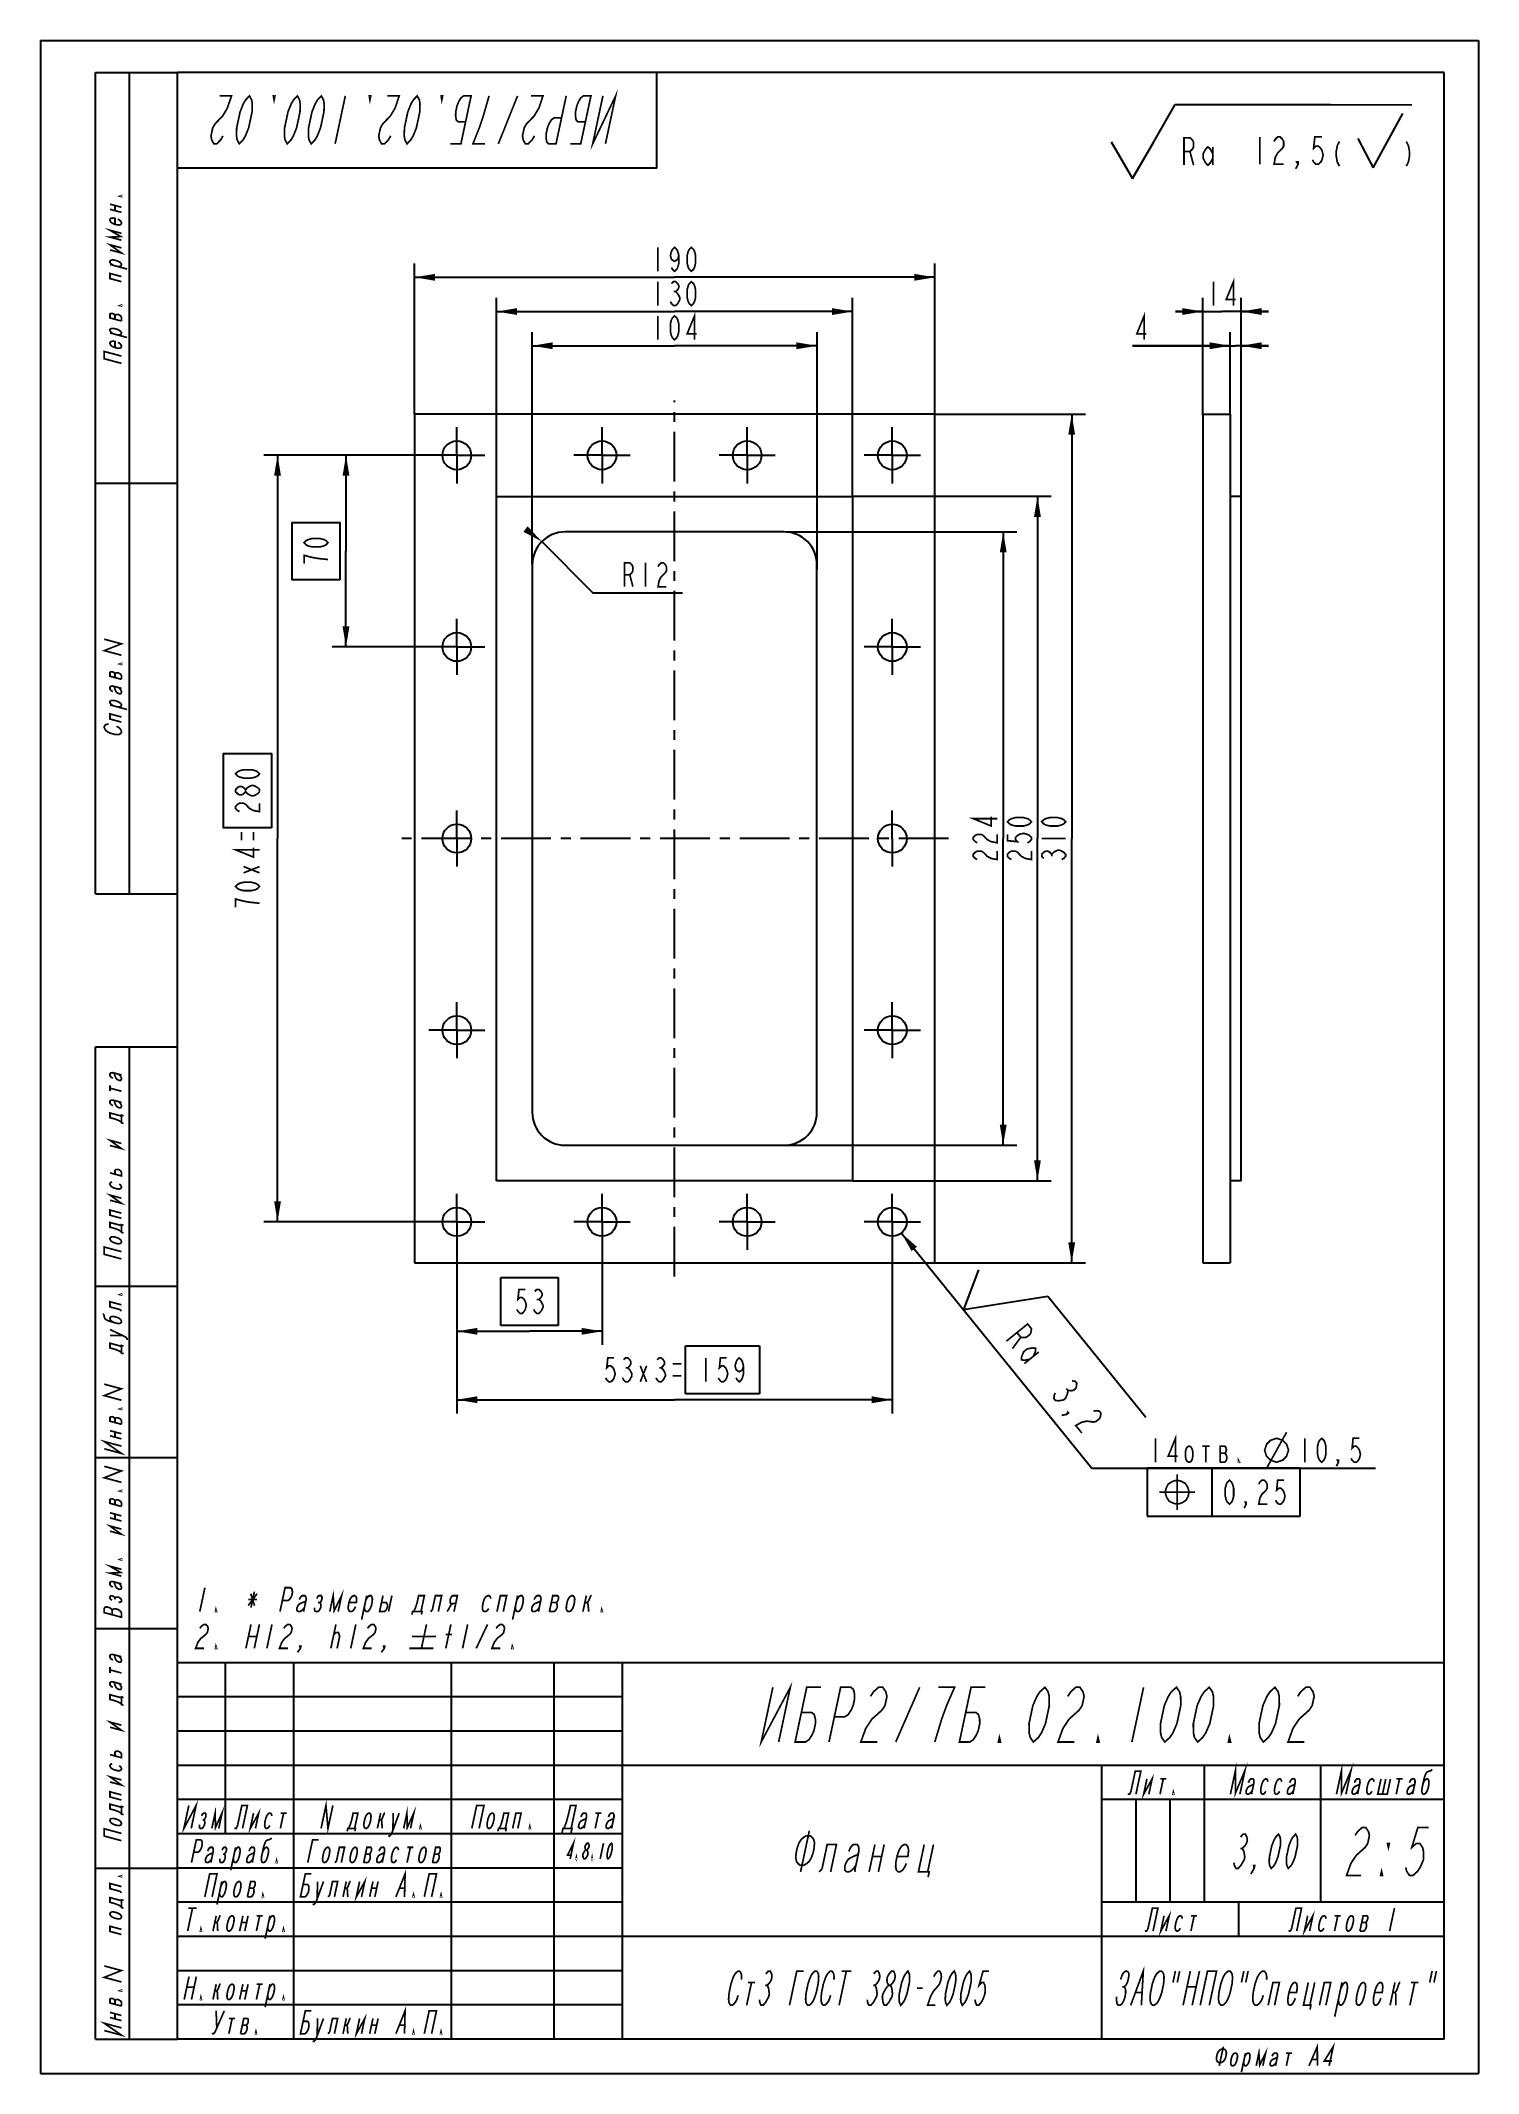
# Model space of a CAD drawing. Header units: millimetres. Extents: x 0 to 210, y 0 to 297.
import ezdxf

# ---------------------------------------------------------------- set-up
doc = ezdxf.new("R2010")
doc.units = ezdxf.units.MM
doc.header["$LTSCALE"] = 19.36
doc.linetypes.add('CENTER', pattern=[0.6, 0.375, -0.075, 0.075, -0.075])
doc.layers.get('0').update_dxf_attribs({"linetype": 'CONTINUOUS'})
for name, color, linetype in [('ALL_AXIS', 7, 'CONTINUOUS'), ('ALL_DIMENSIONS', 7, 'CONTINUOUS'), ('ALL_ROUND', 7, 'CONTINUOUS'), ('ALL_SURF_FIN', 7, 'CONTINUOUS')]:
    doc.layers.add(name, color=color, linetype=linetype)
doc.styles.get("Standard").update_dxf_attribs({"font": 'txt', "width": 0.7})
doc.dimstyles.new('DIMSTYLE_1', dxfattribs={"dimtxt": 3.5, "dimasz": 3, "dimexe": 0.18, "dimexo": 0.0625, "dimgap": 0.09, "dimtad": 1, "dimlfac": 2.5, "dimdsep": 46, "dimtxsty": 'STANDARD', "dimblk": '_FILLED', "dimblk1": '_FILLED', "dimblk2": '_FILLED', "dimcen": 0.09, "dimadec": 0, "dimazin": 0, "dimtp": 0.2, "dimtm": 0.2, "dimtfac": 1, "dimtofl": 0, "dimtmove": 0, "dimatfit": 3, "dimldrblk": '_FILLED', "dimfxl": 1, "dimtolj": 1, "dimarcsym": 0})
doc.dimstyles.new('DIMSTYLE_2', dxfattribs={"dimtxt": 3.5, "dimasz": 3, "dimexe": 0.18, "dimexo": 0.0625, "dimgap": 0.09, "dimtad": 1, "dimlfac": 2.5, "dimdsep": 46, "dimtxsty": 'STANDARD', "dimblk": '_FILLED', "dimblk1": '_FILLED', "dimblk2": '_FILLED', "dimcen": 0.09, "dimadec": 0, "dimazin": 0, "dimtp": 0.5, "dimtm": 0.5, "dimtfac": 1, "dimtofl": 0, "dimtmove": 0, "dimatfit": 3, "dimldrblk": '_FILLED', "dimfxl": 1, "dimtolj": 1, "dimarcsym": 0})
doc.dimstyles.new('DIMSTYLE_3', dxfattribs={"dimtxt": 3.5, "dimasz": 3, "dimexe": 0.18, "dimexo": 0.0625, "dimgap": 0.09, "dimtad": 1, "dimlfac": 2.5, "dimdsep": 46, "dimtxsty": 'STANDARD', "dimblk": '_FILLED', "dimblk1": '_FILLED', "dimblk2": '_FILLED', "dimcen": 0.09, "dimadec": 0, "dimazin": 0, "dimtp": 0.3, "dimtm": 0.3, "dimtfac": 1, "dimtofl": 0, "dimtmove": 0, "dimatfit": 3, "dimldrblk": '_FILLED', "dimfxl": 1, "dimtolj": 1, "dimarcsym": 0})
doc.dimstyles.new('DIMSTYLE_4', dxfattribs={"dimtxt": 3.5, "dimasz": 3, "dimexe": 0.18, "dimexo": 0.0625, "dimgap": 0.09, "dimtad": 1, "dimlfac": 2.5, "dimdsep": 46, "dimtxsty": 'STANDARD', "dimblk": '_FILLED', "dimblk1": '_FILLED', "dimblk2": '_FILLED', "dimcen": 0.09, "dimadec": 0, "dimazin": 0, "dimtp": 0.2, "dimtm": 0.2, "dimtfac": 1, "dimtofl": 0, "dimtmove": 0, "dimatfit": 3, "dimldrblk": '_FILLED', "dimfxl": 1, "dimtolj": 1, "dimarcsym": 0})
doc.dimstyles.new('DIMSTYLE_5', dxfattribs={"dimtxt": 3.5, "dimasz": 3, "dimexe": 0.18, "dimexo": 0.0625, "dimgap": 0.09, "dimtad": 1, "dimlfac": 2.5, "dimdsep": 46, "dimtxsty": 'STANDARD', "dimblk": '_FILLED', "dimblk1": '_FILLED', "dimblk2": '_FILLED', "dimcen": 0.09, "dimadec": 0, "dimazin": 0, "dimtp": 0.1, "dimtm": 0.1, "dimtfac": 1, "dimtofl": 0, "dimtmove": 0, "dimatfit": 3, "dimldrblk": '_FILLED', "dimfxl": 1, "dimtolj": 1, "dimarcsym": 0})
doc.dimstyles.new('DIMSTYLE_6', dxfattribs={"dimtxt": 3.5, "dimasz": 3, "dimexe": 0.18, "dimexo": 0.0625, "dimgap": 0.09, "dimtad": 1, "dimtih": 1, "dimtoh": 1, "dimlfac": 2.5, "dimdsep": 46, "dimtxsty": 'STANDARD', "dimblk": '_FILLED', "dimblk1": '_FILLED', "dimblk2": '_FILLED', "dimcen": 0.09, "dimadec": 0, "dimazin": 0, "dimtp": 0.2, "dimtm": 0.2, "dimtfac": 1, "dimtofl": 0, "dimtmove": 0, "dimatfit": 3, "dimldrblk": '_FILLED', "dimfxl": 1, "dimtolj": 1, "dimarcsym": 0})

msp = doc.modelspace()

# ---------------------------------------------------------------- blocks, each defined once
blk = doc.blocks.new('_FILLED')
at = {"color": 0, "linetype": 'BYBLOCK'}
blk.add_solid([(0, 0), (-1, 0.167), (-1, -0.167)], dxfattribs=at)
blk = doc.blocks.new('*D0')
at = {"layer": 'ALL_DIMENSIONS', "color": 2, "linetype": 'CONTINUOUS'}
for p, q in [((169.75, 242.26), (169.75, 259.42)), ((175.35, 230.42), (175.35, 259.42)), ((169.75, 257.42), (165.75, 257.42)), ((165.75, 257.42), (172.55, 257.42)), ((179.35, 257.42), (172.55, 257.42)), ((175.35, 257.42), (179.35, 257.42))]:
    blk.add_line(p, q, dxfattribs=at)
at = {"layer": 'ALL_DIMENSIONS', "color": 2, "linetype": 'CONTINUOUS', "xscale": 3, "yscale": 3, "zscale": 3}
blk.add_blockref('_FILLED', (169.75, 257.42), dxfattribs=at)
at = {"layer": 'ALL_DIMENSIONS', "color": 2, "linetype": 'CONTINUOUS', "xscale": 3, "yscale": 3, "zscale": 3, "rotation": 180}
blk.add_blockref('_FILLED', (175.35, 257.42), dxfattribs=at)
blk = doc.blocks.new('*D1')
at = {"layer": 'ALL_DIMENSIONS', "color": 2, "linetype": 'CONTINUOUS'}
for p, q in [((54.6, 242.42), (54.6, 264.42)), ((130.6, 242.42), (130.6, 264.42)), ((54.6, 262.42), (92.6, 262.42)), ((130.6, 262.42), (92.6, 262.42))]:
    blk.add_line(p, q, dxfattribs=at)
at = {"layer": 'ALL_DIMENSIONS', "color": 2, "linetype": 'CONTINUOUS', "xscale": 3, "yscale": 3, "zscale": 3, "rotation": 180}
blk.add_blockref('_FILLED', (54.6, 262.42), dxfattribs=at)
at = {"layer": 'ALL_DIMENSIONS', "color": 2, "linetype": 'CONTINUOUS', "xscale": 3, "yscale": 3, "zscale": 3}
blk.add_blockref('_FILLED', (130.6, 262.42), dxfattribs=at)
blk = doc.blocks.new('*D2')
at = {"layer": 'ALL_DIMENSIONS', "color": 2, "linetype": 'CONTINUOUS'}
for p, q in [((130.6, 242.42), (152.6, 242.42)), ((150.6, 242.42), (150.6, 180.42)), ((150.6, 118.42), (150.6, 180.42)), ((130.6, 118.42), (152.6, 118.42))]:
    blk.add_line(p, q, dxfattribs=at)
at = {"layer": 'ALL_DIMENSIONS', "color": 2, "linetype": 'CONTINUOUS', "xscale": 3, "yscale": 3, "zscale": 3}
for p, rotation in [((150.6, 242.42), 90), ((150.6, 118.42), 270)]:
    blk.add_blockref('_FILLED', p, dxfattribs=dict(at, rotation=rotation))
blk = doc.blocks.new('*D3')
at = {"layer": 'ALL_DIMENSIONS', "color": 2, "linetype": 'CONTINUOUS'}
for p, q in [((71.8, 220.49), (71.8, 254.42)), ((113.4, 219.78), (113.4, 254.42)), ((71.8, 252.42), (92.6, 252.42)), ((113.4, 252.42), (92.6, 252.42))]:
    blk.add_line(p, q, dxfattribs=at)
at = {"layer": 'ALL_DIMENSIONS', "color": 2, "linetype": 'CONTINUOUS', "xscale": 3, "yscale": 3, "zscale": 3, "rotation": 180}
blk.add_blockref('_FILLED', (71.8, 252.42), dxfattribs=at)
at = {"layer": 'ALL_DIMENSIONS', "color": 2, "linetype": 'CONTINUOUS', "xscale": 3, "yscale": 3, "zscale": 3}
blk.add_blockref('_FILLED', (113.4, 252.42), dxfattribs=at)
blk = doc.blocks.new('*D4')
at = {"layer": 'ALL_DIMENSIONS', "color": 2, "linetype": 'CONTINUOUS'}
for p, q in [((108.91, 225.22), (142.6, 225.22)), ((140.6, 225.22), (140.6, 180.42)), ((140.6, 135.62), (140.6, 180.42)), ((108.74, 135.62), (142.6, 135.62))]:
    blk.add_line(p, q, dxfattribs=at)
at = {"layer": 'ALL_DIMENSIONS', "color": 2, "linetype": 'CONTINUOUS', "xscale": 3, "yscale": 3, "zscale": 3}
for p, rotation in [((140.6, 225.22), 90), ((140.6, 135.62), 270)]:
    blk.add_blockref('_FILLED', p, dxfattribs=dict(at, rotation=rotation))
blk = doc.blocks.new('*D5')
at = {"layer": 'ALL_DIMENSIONS', "color": 2, "linetype": 'CONTINUOUS'}
for p, q in [((73.2, 223.81), (80.67, 216.34)), ((80.67, 216.34), (82.92, 216.34)), ((82.92, 216.34), (93.77, 216.34))]:
    blk.add_line(p, q, dxfattribs=at)
at = {"layer": 'ALL_DIMENSIONS', "color": 2, "linetype": 'CONTINUOUS', "xscale": 3, "yscale": 3, "zscale": 3, "rotation": 322.4595886729}
blk.add_blockref('_FILLED', (73.2, 223.81), dxfattribs=at)
blk = doc.blocks.new('*D6')
at = {"layer": 'ALL_DIMENSIONS', "color": 2, "linetype": 'CONTINUOUS'}
for p, q in [((173.75, 242.49), (173.75, 254.42)), ((175.35, 230.27), (175.35, 254.42)), ((173.75, 252.42), (159.5, 252.42)), ((159.5, 252.42), (174.55, 252.42)), ((179.35, 252.42), (174.55, 252.42)), ((175.35, 252.42), (179.35, 252.42))]:
    blk.add_line(p, q, dxfattribs=at)
at = {"layer": 'ALL_DIMENSIONS', "color": 2, "linetype": 'CONTINUOUS', "xscale": 3, "yscale": 3, "zscale": 3}
blk.add_blockref('_FILLED', (173.75, 252.42), dxfattribs=at)
at = {"layer": 'ALL_DIMENSIONS', "color": 2, "linetype": 'CONTINUOUS', "xscale": 3, "yscale": 3, "zscale": 3, "rotation": 180}
blk.add_blockref('_FILLED', (175.35, 252.42), dxfattribs=at)
blk = doc.blocks.new('*D7')
at = {"layer": 'ALL_DIMENSIONS', "color": 2, "linetype": 'CONTINUOUS'}
for p, q in [((66.6, 230.42), (66.6, 259.42)), ((118.6, 230.42), (118.6, 259.42)), ((66.6, 257.42), (92.6, 257.42)), ((118.6, 257.42), (92.6, 257.42))]:
    blk.add_line(p, q, dxfattribs=at)
at = {"layer": 'ALL_DIMENSIONS', "color": 2, "linetype": 'CONTINUOUS', "xscale": 3, "yscale": 3, "zscale": 3, "rotation": 180}
blk.add_blockref('_FILLED', (66.6, 257.42), dxfattribs=at)
at = {"layer": 'ALL_DIMENSIONS', "color": 2, "linetype": 'CONTINUOUS', "xscale": 3, "yscale": 3, "zscale": 3}
blk.add_blockref('_FILLED', (118.6, 257.42), dxfattribs=at)
blk = doc.blocks.new('*D8')
at = {"layer": 'ALL_DIMENSIONS', "color": 2, "linetype": 'CONTINUOUS'}
for p, q in [((118.6, 230.42), (147.6, 230.42)), ((145.6, 230.42), (145.6, 180.42)), ((145.6, 130.42), (145.6, 180.42)), ((118.6, 130.42), (147.6, 130.42))]:
    blk.add_line(p, q, dxfattribs=at)
at = {"layer": 'ALL_DIMENSIONS', "color": 2, "linetype": 'CONTINUOUS', "xscale": 3, "yscale": 3, "zscale": 3}
for p, rotation in [((145.6, 230.42), 90), ((145.6, 130.42), 270)]:
    blk.add_blockref('_FILLED', p, dxfattribs=dict(at, rotation=rotation))
blk = doc.blocks.new('*D9')
at = {"layer": 'ALL_DIMENSIONS', "color": 2, "linetype": 'CONTINUOUS'}
for p, q in [((125.72, 122.78), (153.56, 88.42)), ((153.56, 88.42), (159.88, 88.42)), ((159.88, 88.42), (195, 88.42))]:
    blk.add_line(p, q, dxfattribs=at)
at = {"layer": 'ALL_DIMENSIONS', "color": 2, "linetype": 'CONTINUOUS', "xscale": 3, "yscale": 3, "zscale": 3, "rotation": 129.0082651392}
blk.add_blockref('_FILLED', (125.72, 122.78), dxfattribs=at)
blk = doc.blocks.new('SYM_5_BL0', base_point=(148.1, 105.47))
at = {"layer": 'ALL_SURF_FIN', "color": 2, "linetype": 'CONTINUOUS'}
for p, q in [((137.01, 117.39), (134.79, 111.59)), ((140.92, 112.56), (147.13, 113.53)), ((147.13, 113.53), (161.41, 95.88)), ((134.79, 111.59), (140.92, 112.56))]:
    blk.add_line(p, q, dxfattribs=at)
at = {"layer": 'ALL_SURF_FIN', "color": 2, "linetype": 'CONTINUOUS', "const_width": 0.25}
for points in [[(141.06, 106.97), (144.17, 109.49), (144.72, 108.81), (144.68, 108.33), (144.53, 107.98), (144.01, 107.56), (143.64, 107.49), (143.17, 107.55), (142.61, 108.23)], [(143.17, 107.55), (141.94, 105.88)], [(144.48, 104.34), (143.74, 104.19), (143.26, 104.25), (143.3, 104.73), (143.6, 105.43), (144.12, 105.85), (144.86, 105.99), (145.34, 105.93), (145.3, 105.45), (145, 104.76)], [(145.78, 105.39), (143.7, 103.71)], [(150.64, 101.17), (151.12, 101.11), (151.34, 100.84), (151.3, 100.35), (151.15, 100.01), (150.89, 99.8), (150.52, 99.73), (150.04, 99.79), (150, 99.31), (149.85, 98.96), (149.7, 98.61), (149.45, 98.4), (149.08, 98.33), (148.71, 98.26), (148.23, 98.32), (148.01, 98.59), (148.05, 99.07), (148.2, 99.42)], [(149.82, 100.06), (150.04, 99.79)], [(149.88, 96.28), (150.03, 96.62), (150.14, 96.49), (149.88, 96.28), (149.14, 96.13)], [(153.79, 96.75), (154.16, 96.82), (154.64, 96.76), (154.86, 96.48), (154.82, 96), (154.67, 95.66), (154.16, 95.24), (153.79, 95.16), (153.31, 95.23), (152.83, 95.29), (152.09, 95.14), (151.2, 94.65), (152.08, 93.56)]]:
    blk.add_lwpolyline(points, dxfattribs=at)
blk = doc.blocks.new('*D10')
at = {"layer": 'ALL_DIMENSIONS', "color": 2, "linetype": 'CONTINUOUS'}
for p, q in [((56.7, 236.42), (32.6, 236.42)), ((34.6, 236.42), (34.6, 180.42)), ((34.6, 124.42), (34.6, 180.42)), ((56.7, 124.42), (32.6, 124.42))]:
    blk.add_line(p, q, dxfattribs=at)
at = {"layer": 'ALL_DIMENSIONS', "color": 2, "linetype": 'CONTINUOUS', "xscale": 3, "yscale": 3, "zscale": 3}
for p, rotation in [((34.6, 236.42), 90), ((34.6, 124.42), 270)]:
    blk.add_blockref('_FILLED', p, dxfattribs=dict(at, rotation=rotation))
blk = doc.blocks.new('*D11')
at = {"layer": 'ALL_DIMENSIONS', "color": 2, "linetype": 'CONTINUOUS'}
for p, q in [((56.7, 236.42), (42.6, 236.42)), ((44.6, 236.42), (44.6, 222.42)), ((44.6, 208.42), (44.6, 222.42)), ((56.7, 208.42), (42.6, 208.42))]:
    blk.add_line(p, q, dxfattribs=at)
at = {"layer": 'ALL_DIMENSIONS', "color": 2, "linetype": 'CONTINUOUS', "xscale": 3, "yscale": 3, "zscale": 3}
for p, rotation in [((44.6, 236.42), 90), ((44.6, 208.42), 270)]:
    blk.add_blockref('_FILLED', p, dxfattribs=dict(at, rotation=rotation))
blk = doc.blocks.new('*D12')
at = {"layer": 'ALL_DIMENSIONS', "color": 2, "linetype": 'CONTINUOUS'}
for p, q in [((60.8, 120.32), (60.8, 96.42)), ((124.4, 120.32), (124.4, 96.42)), ((60.8, 98.42), (92.6, 98.42)), ((124.4, 98.42), (92.6, 98.42))]:
    blk.add_line(p, q, dxfattribs=at)
at = {"layer": 'ALL_DIMENSIONS', "color": 2, "linetype": 'CONTINUOUS', "xscale": 3, "yscale": 3, "zscale": 3, "rotation": 180}
blk.add_blockref('_FILLED', (60.8, 98.42), dxfattribs=at)
at = {"layer": 'ALL_DIMENSIONS', "color": 2, "linetype": 'CONTINUOUS', "xscale": 3, "yscale": 3, "zscale": 3}
blk.add_blockref('_FILLED', (124.4, 98.42), dxfattribs=at)
blk = doc.blocks.new('*D13')
at = {"layer": 'ALL_DIMENSIONS', "color": 2, "linetype": 'CONTINUOUS'}
for p, q in [((60.8, 120.32), (60.8, 106.42)), ((82, 120.32), (82, 106.42)), ((60.8, 108.42), (71.4, 108.42)), ((82, 108.42), (71.4, 108.42))]:
    blk.add_line(p, q, dxfattribs=at)
at = {"layer": 'ALL_DIMENSIONS', "color": 2, "linetype": 'CONTINUOUS', "xscale": 3, "yscale": 3, "zscale": 3, "rotation": 180}
blk.add_blockref('_FILLED', (60.8, 108.42), dxfattribs=at)
at = {"layer": 'ALL_DIMENSIONS', "color": 2, "linetype": 'CONTINUOUS', "xscale": 3, "yscale": 3, "zscale": 3}
blk.add_blockref('_FILLED', (82, 108.42), dxfattribs=at)
blk = doc.blocks.new('SYM_4_BL1', base_point=(178.32, 282.25))
at = {"layer": 'ALL_SURF_FIN', "color": 2, "linetype": 'CONTINUOUS'}
for p, q in [((162.58, 282.22), (165.73, 287.65)), ((165.73, 287.65), (200.27, 287.64)), ((165.73, 287.65), (188.43, 287.65)), ((194.65, 278.4), (198.96, 286.36)), ((156.36, 282.22), (159.47, 276.84)), ((159.47, 276.84), (162.58, 282.22)), ((192.39, 282.73), (194.65, 278.4))]:
    blk.add_line(p, q, dxfattribs=at)
at = {"layer": 'ALL_SURF_FIN', "color": 2, "linetype": 'CONTINUOUS', "const_width": 0.25}
for points in [[(167.01, 278.81), (167.01, 282.81), (167.88, 282.81), (168.23, 282.48), (168.41, 282.15), (168.41, 281.48), (168.23, 281.15), (167.88, 280.81), (167.01, 280.81)], [(178.07, 282.94), (178.07, 278.94)], [(180.17, 282.27), (180.34, 282.6), (180.69, 282.94), (181.04, 282.94), (181.39, 282.6), (181.57, 282.27), (181.57, 281.6), (181.39, 281.27), (181.04, 280.94), (180.69, 280.6), (180.34, 279.94), (180.17, 278.94), (181.57, 278.94)], [(187.17, 282.94), (186.12, 282.94), (185.94, 281.27), (186.29, 281.6), (186.64, 281.6), (186.99, 281.27), (187.17, 280.94), (187.34, 280.27), (187.17, 279.6), (186.99, 279.27), (186.64, 278.94), (186.29, 278.94), (185.94, 279.27), (185.77, 279.6)], [(189.71, 282.27), (189.4, 281.67), (189.24, 280.77), (189.24, 280.17), (189.4, 279.27), (189.71, 278.67)], [(199.48, 282.27), (199.79, 281.67), (199.95, 280.77), (199.95, 280.17), (199.79, 279.27), (199.48, 278.67)], [(167.88, 280.81), (168.41, 278.81)], [(171.21, 279.81), (170.86, 279.15), (170.51, 278.81), (170.16, 279.15), (169.81, 279.81), (169.81, 280.48), (170.16, 281.15), (170.51, 281.48), (170.86, 281.15), (171.21, 280.48)], [(171.21, 281.48), (171.21, 278.81)], [(183.67, 278.94), (183.49, 279.27), (183.67, 279.27), (183.67, 278.94), (183.32, 278.27)]]:
    blk.add_lwpolyline(points, dxfattribs=at)

# ---------------------------------------------------------------- dimensions: what is measured, and where the dimension line sits
at = {"layer": 'ALL_DIMENSIONS', "color": 2, "linetype": 'CONTINUOUS'}
for base, p1, p2, dimstyle, picture, middle in [((130.5982, 262.4151), (54.5982, 242.4151), (130.5982, 242.4151), 'DIMSTYLE_2', '*D1', (88.9232, 263.2901)), ((118.5982, 257.4151), (66.5982, 230.4151), (118.5982, 230.4151), 'DIMSTYLE_2', '*D7', (88.9232, 258.2901)), ((175.3536, 257.4151), (169.7536, 242.2641), (175.3536, 230.4151), 'DIMSTYLE_1', '*D0', (170.1036, 258.2901)), ((113.3982, 252.4151), (71.7982, 220.4859), (113.3982, 219.7753), 'DIMSTYLE_3', '*D3', (88.9232, 253.2901)), ((81.9982, 108.4151), (60.7982, 120.3151), (81.9982, 120.3151), 'DIMSTYLE_3', '*D13', (68.9482, 111.0401))]:
    dim = msp.add_linear_dim(base=base, p1=p1, p2=p2, dimstyle=dimstyle, dxfattribs=at)
    dim.commit()
    dim.dimension.update_dxf_attribs({"geometry": picture, "text_midpoint": middle, "dimtype": 160})
for base, p1, p2, angle, dimstyle, picture, middle in [((173.7536, 252.4151), (175.3536, 230.273), (173.7536, 242.4861), 180, 'DIMSTYLE_5', '*D6', (159.5036, 253.2901)), ((150.5982, 118.4151), (130.5982, 242.4151), (130.5982, 118.4151), 270, 'DIMSTYLE_2', '*D2', (149.7232, 176.7401)), ((44.5982, 208.4151), (56.6982, 236.4151), (56.6982, 208.4151), 270, 'DIMSTYLE_3', '*D11', (41.9732, 219.9651)), ((145.5982, 130.4151), (118.5982, 230.4151), (118.5982, 130.4151), 270, 'DIMSTYLE_2', '*D8', (144.7232, 176.7401)), ((140.5982, 135.6151), (108.9088, 225.2151), (108.7415, 135.6151), 270, 'DIMSTYLE_2', '*D4', (139.7232, 176.7401))]:
    dim = msp.add_linear_dim(base=base, p1=p1, p2=p2, angle=angle, dimstyle=dimstyle, dxfattribs=at)
    dim.commit()
    dim.dimension.update_dxf_attribs({"geometry": picture, "text_midpoint": middle, "dimtype": 160})
dim = msp.add_linear_dim(base=(34.5982, 124.4151), p1=(56.6982, 236.4151), p2=(56.6982, 124.4151), angle=270, text='70х4=<>', dimstyle='DIMSTYLE_2', dxfattribs=at)
dim.commit()
dim.dimension.update_dxf_attribs({"geometry": '*D10', "text_midpoint": (31.9732, 169.7401), "dimtype": 160})
dim = msp.add_radius_dim(center=(76.5982, 220.4151), mpoint=(73.2041, 223.8092), dimstyle='DIMSTYLE_4', dxfattribs=at)
dim.commit()
dim.dimension.update_dxf_attribs({"geometry": '*D5', "text_midpoint": (84.6711, 217.2171), "dimtype": 164})
dim = msp.add_diameter_dim_2p(p1=(125.72, 122.7832), p2=(123.0764, 126.0469), text='14отв. <>', dimstyle='DIMSTYLE_6', dxfattribs=at)
dim.commit()
dim.dimension.update_dxf_attribs({"geometry": '*D9', "text_midpoint": (161.6293, 89.2901), "dimtype": 163})
dim = msp.add_linear_dim(base=(124.3982, 98.4151), p1=(60.7982, 120.3151), p2=(124.3982, 120.3151), text='53х3=<>', dimstyle='DIMSTYLE_2', dxfattribs=at)
dim.commit()
dim.dimension.update_dxf_attribs({"geometry": '*D12', "text_midpoint": (81.9232, 101.0401), "dimtype": 160})

# ---------------------------------------------------------------- linework, layer by layer
at = {"color": 7, "linetype": 'CONTINUOUS'}
for p, q in [((0, 297), (0, 0)), ((0, 297), (210, 297)), ((210, 297), (210, 0)), ((8, 172.3499), (8, 292.3499)), ((8, 292.3499), (20, 292.3499)), ((13, 172.3499), (13, 292.3499)), ((90, 292.3499), (20, 292.3499)), ((20, 278.3499), (20, 292.3499)), ((20, 172.3499), (20, 292.3499)), ((20, 5), (20, 292.3499)), ((205, 292.3499), (20, 292.3499)), ((90, 278.3499), (90, 292.3499)), ((205, 5), (205, 292.3499)), ((90, 278.3499), (20, 278.3499)), ((54.5982, 242.4151), (54.5982, 118.4151)), ((130.5982, 242.4151), (54.5982, 242.4151)), ((130.5982, 118.4151), (130.5982, 242.4151)), ((169.7536, 242.4151), (169.7536, 118.4151)), ((169.7536, 242.4151), (173.7536, 242.4151)), ((173.7536, 242.4151), (173.7536, 118.4151)), ((8, 232.3499), (20, 232.3499)), ((66.5982, 130.4151), (66.5982, 230.4151)), ((66.5982, 230.4151), (118.5982, 230.4151)), ((118.5982, 230.4151), (118.5982, 130.4151)), ((175.3536, 230.4151), (173.7536, 230.4151)), ((175.3536, 130.4151), (175.3536, 230.4151)), ((8, 172.3499), (20, 172.3499)), ((8, 5), (8, 150)), ((8, 150), (20, 150)), ((13, 5), (13, 150)), ((20, 5), (20, 150)), ((118.5982, 130.4151), (66.5982, 130.4151)), ((175.3536, 130.4151), (173.7536, 130.4151)), ((54.5982, 118.4151), (130.5982, 118.4151)), ((169.7536, 118.4151), (173.7536, 118.4151)), ((8, 115), (20, 115)), ((8, 90), (20, 90)), ((8, 65), (20, 65)), ((205, 60), (20, 60)), ((20, 5), (20, 60)), ((27, 35), (27, 60)), ((37, 5), (37, 60)), ((60, 5), (60, 60)), ((75, 5), (75, 60)), ((85, 5), (85, 60)), ((205, 5), (205, 60)), ((85, 55), (20, 55)), ((85, 50), (20, 50)), ((205, 45), (20, 45)), ((155, 5), (155, 45)), ((170, 25), (170, 45)), ((187, 25), (187, 45)), ((85, 40), (20, 40)), ((205, 40), (155, 40)), ((160, 25), (160, 40)), ((165, 25), (165, 40)), ((85, 35), (20, 35)), ((8, 30), (20, 30)), ((85, 30), (20, 30)), ((85, 25), (20, 25)), ((205, 25), (155, 25)), ((175, 20), (175, 25)), ((205, 20), (20, 20)), ((85, 15), (20, 15)), ((85, 10), (20, 10)), ((8, 5), (20, 5)), ((205, 5), (20, 5)), ((205, 5), (20, 5)), ((0, 0), (210, 0))]:
    msp.add_line(p, q, dxfattribs=at)
at = {"color": 2, "linetype": 'CONTINUOUS', "const_width": 0.25}
for points in [[(26.6351, 283.0948), (26.2923, 282.5114), (25.7309, 281.9281), (25.2934, 281.9281), (24.9798, 282.5114), (24.8851, 283.0948), (25.1331, 284.2614), (25.4758, 284.8448), (26.0373, 285.4281), (26.5988, 286.0114), (27.2843, 287.1781), (27.875, 288.9281), (26.125, 288.9281)], [(30.5, 288.9281), (30.8135, 288.3448), (30.9083, 287.7614), (30.879, 286.5948), (30.3831, 284.2614), (29.9163, 283.0948), (29.5736, 282.5114), (29.0121, 281.9281), (28.6986, 282.5114), (28.6038, 283.0948), (28.6331, 284.2614), (29.129, 286.5948), (29.5958, 287.7614), (29.9385, 288.3448), (30.5, 288.9281)], [(34, 288.9281), (34.2187, 288.9281), (34.0948, 288.3448), (34, 288.9281)], [(37.5, 288.9281), (37.8135, 288.3448), (37.9083, 287.7614), (37.879, 286.5948), (37.3831, 284.2614), (36.9163, 283.0948), (36.5736, 282.5114), (36.0121, 281.9281), (35.6986, 282.5114), (35.6038, 283.0948), (35.6331, 284.2614), (36.129, 286.5948), (36.5958, 287.7614), (36.9385, 288.3448), (37.5, 288.9281)], [(41, 288.9281), (41.3135, 288.3448), (41.4083, 287.7614), (41.379, 286.5948), (40.8831, 284.2614), (40.4163, 283.0948), (40.0736, 282.5114), (39.5121, 281.9281), (39.1986, 282.5114), (39.1038, 283.0948), (39.1331, 284.2614), (39.629, 286.5948), (40.0958, 287.7614), (40.4385, 288.3448), (41, 288.9281)], [(43.0121, 281.9281), (44.5, 288.9281)], [(48, 288.9281), (48.2188, 288.9281), (48.0948, 288.3448), (48, 288.9281)], [(51.1351, 283.0948), (50.7923, 282.5114), (50.2308, 281.9281), (49.7934, 281.9281), (49.4798, 282.5114), (49.3851, 283.0948), (49.6331, 284.2614), (49.9758, 284.8448), (50.5373, 285.4281), (51.0988, 286.0114), (51.7843, 287.1781), (52.375, 288.9281), (50.625, 288.9281)], [(55, 288.9281), (55.3135, 288.3448), (55.4083, 287.7614), (55.379, 286.5948), (54.8831, 284.2614), (54.4163, 283.0948), (54.0736, 282.5114), (53.5121, 281.9281), (53.1986, 282.5114), (53.1038, 283.0948), (53.1331, 284.2614), (53.629, 286.5948), (54.0958, 287.7614), (54.4385, 288.3448), (55, 288.9281)], [(58.5, 288.9281), (58.7187, 288.9281), (58.5948, 288.3448), (58.5, 288.9281)], [(62.0691, 285.1364), (60.9753, 285.1364), (60.7092, 285.4281), (60.6144, 286.0114), (60.629, 286.5948), (60.815, 287.4698), (61.0484, 288.0531), (61.3911, 288.6364), (61.7812, 288.9281), (62.875, 288.9281), (61.3871, 281.9281), (59.8558, 281.9281)], [(65.5, 288.9281), (64.6613, 286.0114), (64.0706, 284.2614), (63.6038, 283.0948), (63.1371, 281.9281), (64.8871, 281.9281)], [(69.6562, 288.9281), (66.8559, 281.9281)], [(72.1351, 283.0948), (71.7923, 282.5114), (71.2309, 281.9281), (70.7934, 281.9281), (70.4798, 282.5114), (70.3851, 283.0948), (70.6331, 284.2614), (70.9758, 284.8448), (71.5373, 285.4281), (72.0988, 286.0114), (72.7843, 287.1781), (73.375, 288.9281), (71.625, 288.9281)], [(76.0837, 285.7198), (74.9899, 285.7198), (74.5998, 285.4281), (74.2571, 284.8448), (74.0237, 284.2614), (73.8377, 283.3864), (73.8231, 282.8031), (73.9178, 282.2198), (74.184, 281.9281), (75.2777, 281.9281), (76.7656, 288.9281)], [(79.5691, 285.1364), (78.4753, 285.1364), (78.2092, 285.4281), (78.1144, 286.0114), (78.129, 286.5948), (78.315, 287.4698), (78.5484, 288.0531), (78.8911, 288.6364), (79.2812, 288.9281), (80.375, 288.9281), (78.8871, 281.9281), (77.3559, 281.9281)], [(82.4965, 281.9281), (83.9844, 288.9281), (80.6371, 281.9281), (82.125, 288.9281)], [(11.7941, 274.3499), (11.7941, 274.2249), (11.5858, 274.2807), (11.7941, 274.3499)], [(10.1274, 273.109), (11.7941, 272.6624)], [(10.1274, 272.359), (11.7941, 271.9124)], [(11.2733, 270.9269), (11.4816, 270.8086), (11.6899, 270.6278), (11.7941, 270.4124), (11.7941, 270.2874), (11.6899, 270.1278), (11.4816, 270.0586), (11.1691, 270.0799), (10.7524, 270.1915), (10.4399, 270.3377), (10.2316, 270.5186), (10.1274, 270.734), (10.1274, 270.859), (10.2316, 271.0186), (10.4399, 271.0877), (10.7524, 271.0665), (10.8566, 271.0386), (10.8566, 270.1636)], [(10.8566, 272.1636), (10.8566, 272.9136)], [(11.7941, 267.8499), (10.1274, 268.2965), (11.6899, 268.3778), (10.1274, 269.2965), (11.7941, 268.8499)], [(10.1274, 266.4215), (11.7941, 265.9749), (10.1274, 267.1715), (11.7941, 266.7249)], [(10.6483, 264.1569), (10.4399, 264.2753), (10.2316, 264.4561), (10.1274, 264.609), (10.1274, 264.7965), (10.2316, 264.8936), (10.4399, 264.9628), (10.7524, 264.9415), (11.1691, 264.8299), (11.4816, 264.6836), (11.6899, 264.5028), (11.7941, 264.3499), (11.7941, 264.2249), (11.6899, 264.0653), (11.4816, 263.9961), (11.2733, 263.9895)], [(10.1274, 264.2965), (12.6274, 263.6266)], [(11.7941, 261.7874), (10.1274, 262.234), (10.1274, 262.984), (11.7941, 262.5374)], [(11.7941, 258.3499), (11.7941, 258.2249), (11.5858, 258.2807), (11.7941, 258.3499)], [(11.7941, 256.0374), (10.1274, 256.484), (10.1274, 257.0465), (10.2316, 257.1436), (10.4399, 257.1502), (10.5441, 257.1223), (10.7524, 257.004), (10.8566, 256.8511), (10.8566, 256.2886)], [(11.7941, 256.0374), (11.7941, 256.5999), (11.6899, 256.7528), (11.5858, 256.8432), (11.3774, 256.9615), (11.2733, 256.9895), (11.0649, 256.9828), (10.9608, 256.9482), (10.8566, 256.8511)], [(10.6483, 254.1569), (10.4399, 254.2752), (10.2316, 254.4561), (10.1274, 254.609), (10.1274, 254.7965), (10.2316, 254.8936), (10.4399, 254.9627), (10.7524, 254.9415), (11.1691, 254.8299), (11.4816, 254.6836), (11.6899, 254.5028), (11.7941, 254.3499), (11.7941, 254.2249), (11.6899, 254.0653), (11.4816, 253.9961), (11.2733, 253.9895)], [(10.1274, 254.2965), (12.6274, 253.6266)], [(11.2733, 252.927), (11.4816, 252.8086), (11.6899, 252.6278), (11.7941, 252.4124), (11.7941, 252.2874), (11.6899, 252.1278), (11.4816, 252.0586), (11.1691, 252.0799), (10.7524, 252.1915), (10.4399, 252.3377), (10.2316, 252.5186), (10.1274, 252.734), (10.1274, 252.859), (10.2316, 253.0186), (10.4399, 253.0877), (10.7524, 253.0665), (10.8566, 253.0386), (10.8566, 252.1636)], [(11.7941, 249.8499), (9.2941, 250.5198), (9.2941, 251.5823), (11.7941, 250.9124)], [(11.7941, 207.2041), (9.2941, 207.8739), (11.7941, 208.8707), (9.2941, 209.5406)], [(11.7941, 205.9957), (11.7941, 205.8707), (11.5858, 205.9266), (11.7941, 205.9957)], [(11.7941, 203.6832), (10.1274, 204.1298), (10.1274, 204.6923), (10.2316, 204.7894), (10.4399, 204.7961), (10.5441, 204.7682), (10.7524, 204.6498), (10.8566, 204.4969), (10.8566, 203.9344)], [(10.5441, 201.8932), (10.3358, 202.0115), (10.2316, 202.1019), (10.1274, 202.2548), (10.1274, 202.5673), (10.2316, 202.6644), (10.3358, 202.699), (10.5441, 202.7057), (11.6899, 202.3986), (11.7941, 202.4332)], [(10.6483, 202.6778), (10.7524, 202.5873), (10.8566, 202.2469), (10.9608, 201.969), (11.0649, 201.8161), (11.1691, 201.7257), (11.3774, 201.6074), (11.4816, 201.5795), (11.6899, 201.5862), (11.7941, 201.7457), (11.7941, 201.9332), (11.6899, 202.1487), (11.5858, 202.3016), (11.3774, 202.4824)], [(11.7941, 203.6832), (11.7941, 204.2457), (11.6899, 204.3986), (11.5858, 204.4891), (11.3774, 204.6074), (11.2733, 204.6353), (11.0649, 204.6286), (10.9608, 204.594), (10.8566, 204.4969)], [(10.6483, 199.8028), (10.4399, 199.9211), (10.2316, 200.1019), (10.1274, 200.2548), (10.1274, 200.4423), (10.2316, 200.5394), (10.4399, 200.6086), (10.7524, 200.5873), (11.1691, 200.4757), (11.4816, 200.3295), (11.6899, 200.1487), (11.7941, 199.9957), (11.7941, 199.8707), (11.6899, 199.7111), (11.4816, 199.642), (11.2733, 199.6353)], [(10.1274, 199.9423), (12.6274, 199.2724)], [(9.9191, 197.1231), (9.7108, 197.1165), (9.5024, 197.0473), (9.3983, 196.9502), (9.2941, 196.7906), (9.2941, 196.6031), (9.3983, 196.3877), (9.5024, 196.2348), (9.7108, 196.054), (9.9191, 195.9356), (10.2316, 195.7894), (10.8566, 195.6219), (11.1691, 195.6007), (11.3774, 195.6074), (11.5858, 195.6766), (11.6899, 195.7736), (11.7941, 195.9332), (11.7941, 196.1207), (11.6899, 196.3361), (11.5858, 196.489), (11.3774, 196.6699), (11.0649, 196.8161)], [(11.7941, 197.4332), (10.1274, 197.8798), (10.1274, 198.6298), (11.7941, 198.1832)], [(10.5441, 145.3974), (10.3358, 145.5158), (10.2316, 145.6062), (10.1274, 145.7591), (10.1274, 146.0716), (10.2316, 146.1687), (10.3358, 146.2033), (10.5441, 146.2099), (11.6899, 145.9029), (11.7941, 145.9375)], [(10.6483, 146.182), (10.7524, 146.0916), (10.8566, 145.7512), (10.9608, 145.4733), (11.0649, 145.3204), (11.1691, 145.23), (11.3774, 145.1116), (11.4816, 145.0837), (11.6899, 145.0904), (11.7941, 145.25), (11.7941, 145.4375), (11.6899, 145.6529), (11.5858, 145.8058), (11.3774, 145.9867)], [(10.1274, 143.5091), (10.1274, 144.3841)], [(10.1274, 143.9466), (11.7941, 143.5)], [(10.5441, 141.3974), (10.3358, 141.5158), (10.2316, 141.6062), (10.1274, 141.7591), (10.1274, 142.0716), (10.2316, 142.1687), (10.3358, 142.2033), (10.5441, 142.2099), (11.6899, 141.9029), (11.7941, 141.9375)], [(11.7941, 139), (11.5858, 139.1183), (11.3774, 139.2366), (10.8566, 139.4387), (10.1274, 139.6341), (10.1274, 140.3216), (11.7941, 139.875)], [(10.6483, 142.182), (10.7524, 142.0916), (10.8566, 141.7512), (10.9608, 141.4733), (11.0649, 141.3204), (11.1691, 141.23), (11.3774, 141.1116), (11.4816, 141.0837), (11.6899, 141.0904), (11.7941, 141.25), (11.7941, 141.4375), (11.6899, 141.6529), (11.5858, 141.8058), (11.3774, 141.9866)], [(12.1066, 138.7913), (11.7941, 138.875), (11.7941, 140), (12.1066, 139.9163)], [(10.1274, 135.5716), (11.7941, 135.125), (10.1274, 136.3216), (11.7941, 135.875)], [(10.1274, 131.5716), (11.7941, 131.125), (11.7941, 131.6875), (11.6899, 131.8404), (11.5858, 131.9308), (11.3774, 132.0491), (11.2733, 132.0771), (11.0649, 132.0704), (10.9608, 132.0358), (10.8566, 131.9387), (10.8566, 131.3762)], [(10.1274, 127.5716), (11.7941, 127.125), (10.1274, 128.3216), (11.7941, 127.875)], [(10.4399, 130.2379), (10.2316, 130.1687), (10.1274, 130.0091), (10.1274, 129.8841), (10.2316, 129.6687), (10.4399, 129.4878), (10.7524, 129.3416), (11.1691, 129.23), (11.4816, 129.2087), (11.6899, 129.2779), (11.7941, 129.4375), (11.7941, 129.5625), (11.6899, 129.7779), (11.4816, 129.9587)], [(11.7941, 124.9375), (10.1274, 125.3841), (10.1274, 126.1341), (11.7941, 125.6875)], [(11.7941, 123), (11.5858, 123.1183), (11.3774, 123.2366), (10.8566, 123.4387), (10.1274, 123.6341), (10.1274, 124.3216), (11.7941, 123.875)], [(10.7524, 121.3416), (10.4399, 121.4878), (10.2316, 121.6687), (10.1274, 121.8841), (10.1274, 122.0091), (10.2316, 122.1687), (10.4399, 122.2378), (10.7524, 122.2166), (11.1691, 122.105), (11.4816, 121.9587), (11.6899, 121.7779), (11.7941, 121.5625), (11.7941, 121.4375), (11.6899, 121.2779), (11.4816, 121.2087), (11.1691, 121.23), (10.7524, 121.3416)], [(12.1066, 122.7913), (11.7941, 122.875), (11.7941, 124), (12.1066, 123.9163)], [(11.7941, 119), (9.2941, 119.6699), (9.2941, 120.7324), (11.7941, 120.0625)], [(11.7941, 111.3542), (11.6899, 111.5071), (11.5858, 111.5975), (11.4816, 111.6254), (10.1274, 111.9882), (10.1274, 112.7382), (11.7941, 112.2917)], [(11.7941, 113.8542), (11.7941, 113.7292), (11.5858, 113.785), (11.7941, 113.8542)], [(10.7524, 109.6958), (10.4399, 109.842), (10.2316, 110.0228), (10.1274, 110.2383), (10.1274, 110.3632), (10.2316, 110.5228), (10.4399, 110.592), (10.7524, 110.5708), (11.1691, 110.4591), (11.4816, 110.3129), (11.6899, 110.1321), (11.7941, 109.9167), (11.7941, 109.7917), (11.6899, 109.6321), (11.4816, 109.5629), (11.1691, 109.5841), (10.7524, 109.6958), (10.1274, 109.8633), (9.7108, 110.0374), (9.5024, 110.1557), (9.3983, 110.2461), (9.2941, 110.524), (9.2941, 110.649), (9.1899, 110.927), (9.0858, 111.0174)], [(12.5233, 107.2213), (12.6274, 107.2559), (12.6274, 107.3184), (12.5233, 107.4713), (12.4191, 107.5617), (12.0024, 107.7983), (10.1274, 108.6757)], [(10.1274, 107.8008), (12.0024, 107.7983)], [(11.7941, 105.3542), (11.5858, 105.4725), (11.3774, 105.5908), (10.8566, 105.7929), (10.1274, 105.9882), (10.1274, 106.6757), (11.7941, 106.2292)], [(12.1066, 105.1454), (11.7941, 105.2292), (11.7941, 106.3542), (12.1066, 106.2704)], [(11.7941, 98.3542), (9.2941, 99.024), (11.7941, 100.0208), (9.2941, 100.6907)], [(11.7941, 94.8333), (10.1274, 95.2799), (10.1274, 95.8424), (10.2316, 95.9395), (10.4399, 95.9462), (10.5441, 95.9183), (10.7524, 95.7999), (10.8566, 95.647), (10.8566, 95.0845)], [(11.7941, 94.8333), (11.7941, 95.3958), (11.6899, 95.5487), (11.5858, 95.6392), (11.3774, 95.7575), (11.2733, 95.7854), (11.0649, 95.7787), (10.9608, 95.7441), (10.8566, 95.647)], [(11.7941, 97.1458), (11.7941, 97.0208), (11.5858, 97.0767), (11.7941, 97.1458)], [(9.2941, 91.2532), (11.7941, 90.5833), (9.2941, 92.3157), (11.7941, 91.6458)], [(10.1274, 93.9049), (11.7941, 93.4583)], [(10.1274, 93.1549), (11.7941, 92.7083)], [(10.8566, 92.9595), (10.8566, 93.7095)], [(11.7941, 86.3542), (9.2941, 87.024), (11.7941, 88.0208), (9.2941, 88.6907)], [(11.7941, 82.8333), (10.1274, 83.2799), (10.1274, 83.8424), (10.2316, 83.9395), (10.4399, 83.9462), (10.5441, 83.9183), (10.7524, 83.7999), (10.8566, 83.647), (10.8566, 83.0845)], [(11.7941, 82.8333), (11.7941, 83.3958), (11.6899, 83.5487), (11.5858, 83.6392), (11.3774, 83.7575), (11.2733, 83.7854), (11.0649, 83.7787), (10.9608, 83.7441), (10.8566, 83.647)], [(11.7941, 85.1458), (11.7941, 85.0208), (11.5858, 85.0767), (11.7941, 85.1458)], [(10.1274, 79.2174), (11.7941, 78.7708), (10.1274, 79.9674), (11.7941, 79.5208)], [(10.1274, 81.9049), (11.7941, 81.4583)], [(10.1274, 81.1549), (11.7941, 80.7083)], [(10.8566, 80.9595), (10.8566, 81.7095)], [(11.7941, 72.6458), (10.1274, 73.0924), (11.6899, 73.1737), (10.1274, 74.0924), (11.7941, 73.6458)], [(11.7941, 75.1458), (11.7941, 75.0208), (11.5858, 75.0767), (11.7941, 75.1458)], [(10.5441, 71.0433), (10.3358, 71.1616), (10.2316, 71.252), (10.1274, 71.4049), (10.1274, 71.7174), (10.2316, 71.8145), (10.3358, 71.8491), (10.5441, 71.8558), (11.6899, 71.5487), (11.7941, 71.5833)], [(10.6483, 71.8279), (10.7524, 71.7374), (10.8566, 71.397), (10.9608, 71.1191), (11.0649, 70.9662), (11.1691, 70.8758), (11.3774, 70.7575), (11.4816, 70.7296), (11.6899, 70.7362), (11.7941, 70.8958), (11.7941, 71.0833), (11.6899, 71.2987), (11.5858, 71.4517), (11.3774, 71.6325)], [(10.4399, 69.1337), (10.2316, 69.252), (10.1274, 69.4049), (10.1274, 69.6549), (10.2316, 69.752), (10.4399, 69.7587), (10.5441, 69.7308), (10.7524, 69.6124), (10.8566, 69.4595), (10.8566, 69.272)], [(11.3774, 68.82), (11.5858, 68.8267), (11.6899, 68.8612), (11.7941, 68.9583), (11.7941, 69.2083), (11.6899, 69.3612), (11.5858, 69.4517), (11.3774, 69.57), (11.2733, 69.5979), (11.0649, 69.5912), (10.9608, 69.5566), (10.8566, 69.4595)], [(23.9874, 70.964), (23.2435, 67.464)], [(30.3201, 68.339), (31.6108, 70.089)], [(30.3529, 69.214), (31.5779, 69.214)], [(30.6921, 70.089), (31.2388, 68.339)], [(31.2134, 70.3807), (30.7175, 68.0473)], [(35.2985, 69.0682), (36.0641, 69.0682), (36.3248, 69.214), (36.5399, 69.5057), (36.6785, 69.7973), (36.7715, 70.2348), (36.7569, 70.5265), (36.6658, 70.8182), (36.4671, 70.964), (35.7015, 70.964), (34.9575, 67.464)], [(38.7438, 69.0682), (38.6363, 68.9223), (38.2224, 68.7765), (37.8852, 68.6307), (37.7011, 68.4848), (37.5935, 68.339), (37.455, 68.0473), (37.424, 67.9015), (37.4385, 67.6098), (37.6372, 67.464), (37.8669, 67.464), (38.1276, 67.6098), (38.3117, 67.7557), (38.5268, 68.0473)], [(37.7795, 69.214), (37.9181, 69.5057), (38.0256, 69.6515), (38.2097, 69.7973), (38.5926, 69.7973), (38.7147, 69.6515), (38.7602, 69.5057), (38.7748, 69.214), (38.4338, 67.6098), (38.4794, 67.464)], [(39.9815, 68.0473), (39.9961, 67.7557), (40.0416, 67.6098), (40.1638, 67.464), (40.47, 67.464), (40.6542, 67.6098), (40.7617, 67.7557), (40.9003, 68.0473), (40.9313, 68.1932), (40.9167, 68.4848), (40.8711, 68.6307), (40.749, 68.7765)], [(40.3371, 69.3598), (40.4756, 69.6515), (40.6597, 69.7973), (40.966, 69.7973), (41.0881, 69.6515), (41.1027, 69.3598), (41.0717, 69.214), (40.9331, 68.9223), (40.749, 68.7765), (40.5193, 68.7765)], [(42.231, 67.464), (42.7269, 69.7973), (42.8745, 67.6098), (43.9519, 69.7973), (43.456, 67.464)], [(45.9844, 68.1932), (45.8458, 67.9015), (45.6307, 67.6098), (45.37, 67.464), (45.2169, 67.464), (45.0182, 67.6098), (44.9271, 67.9015), (44.9435, 68.339), (45.0675, 68.9223), (45.2371, 69.3598), (45.4522, 69.6515), (45.7129, 69.7973), (45.866, 69.7973), (46.0647, 69.6515), (46.1558, 69.3598), (46.1394, 68.9223), (46.1084, 68.7765), (45.0365, 68.7765)], [(47.6269, 69.7973), (46.883, 66.2973)], [(47.4719, 69.0682), (47.6105, 69.3598), (47.8256, 69.6515), (48.0097, 69.7973), (48.2394, 69.7973), (48.3616, 69.6515), (48.4527, 69.3598), (48.4363, 68.9223), (48.3123, 68.339), (48.1427, 67.9015), (47.9276, 67.6098), (47.7435, 67.464), (47.5903, 67.464), (47.3917, 67.6098), (47.3005, 67.9015), (47.286, 68.1932)], [(50.0004, 69.7973), (49.5044, 67.464), (50.1935, 67.464), (50.3776, 67.6098), (50.4851, 67.7557), (50.6237, 68.0473), (50.6547, 68.1932), (50.6401, 68.4848), (50.5946, 68.6307), (50.4725, 68.7765), (49.7834, 68.7765)], [(51.3019, 69.7973), (50.806, 67.464)], [(54.481, 67.464), (54.6195, 67.7557), (54.7581, 68.0473), (54.9896, 68.7765), (55.2066, 69.7973), (56.0488, 69.7973), (55.5528, 67.464)], [(56.931, 67.464), (57.1151, 67.6098), (57.2226, 67.7557), (57.2537, 67.9015), (57.6566, 69.7973), (58.5754, 69.7973), (58.0794, 67.464)], [(59.381, 67.464), (59.8732, 68.339), (59.9808, 68.4848), (60.1649, 68.6307)], [(60.3763, 67.464), (60.8722, 69.7973), (60.1832, 69.7973), (59.9991, 69.6515), (59.8605, 69.3598), (59.7985, 69.0682), (59.8131, 68.7765), (59.9352, 68.6307), (60.6243, 68.6307)], [(65.7558, 69.3598), (65.6647, 69.6515), (65.466, 69.7973), (65.3129, 69.7973), (65.0522, 69.6515), (64.8371, 69.3598), (64.6675, 68.9223), (64.5435, 68.339), (64.5271, 67.9015), (64.6182, 67.6098), (64.8169, 67.464), (64.97, 67.464), (65.2307, 67.6098), (65.4458, 67.9015)], [(66.6544, 67.464), (67.1504, 69.7973), (68.0691, 69.7973), (67.5732, 67.464)], [(69.6769, 69.7973), (68.933, 66.2973)], [(69.5219, 69.0682), (69.6605, 69.3598), (69.8756, 69.6515), (70.0597, 69.7973), (70.2894, 69.7973), (70.4116, 69.6515), (70.5027, 69.3598), (70.4863, 68.9223), (70.3623, 68.339), (70.1927, 67.9015), (69.9776, 67.6098), (69.7935, 67.464), (69.6403, 67.464), (69.4417, 67.6098), (69.3505, 67.9015), (69.336, 68.1932)], [(73.0438, 69.0682), (72.9363, 68.9223), (72.5224, 68.7765), (72.1852, 68.6307), (72.0011, 68.4848), (71.8935, 68.339), (71.755, 68.0473), (71.724, 67.9015), (71.7385, 67.6098), (71.9372, 67.464), (72.1669, 67.464), (72.4276, 67.6098), (72.6117, 67.7557), (72.8268, 68.0473)], [(72.0795, 69.214), (72.2181, 69.5057), (72.3256, 69.6515), (72.5097, 69.7973), (72.8926, 69.7973), (73.0147, 69.6515), (73.0603, 69.5057), (73.0748, 69.214), (72.7338, 67.6098), (72.7794, 67.464)], [(74.3107, 67.464), (74.8066, 69.7973), (75.4957, 69.7973), (75.6178, 69.6515), (75.6324, 69.3598), (75.6014, 69.214), (75.4628, 68.9223), (75.2787, 68.7765), (74.5896, 68.7765)], [(74.3107, 67.464), (74.9997, 67.464), (75.1838, 67.6098), (75.2914, 67.7557), (75.43, 68.0473), (75.461, 68.1932), (75.4464, 68.4848), (75.4008, 68.6307), (75.2787, 68.7765)], [(76.9175, 68.9223), (77.0871, 69.3598), (77.3022, 69.6515), (77.5629, 69.7973), (77.716, 69.7973), (77.9147, 69.6515), (78.0058, 69.3598), (77.9894, 68.9223), (77.8654, 68.339), (77.6958, 67.9015), (77.4807, 67.6098), (77.22, 67.464), (77.0669, 67.464), (76.8682, 67.6098), (76.7771, 67.9015), (76.7935, 68.339), (76.9175, 68.9223)], [(79.7066, 69.7973), (79.2107, 67.464)], [(79.4896, 68.7765), (79.7959, 68.7765), (79.98, 68.9223), (80.1186, 69.214), (80.2881, 69.6515), (80.3957, 69.7973), (80.4722, 69.7973)], [(79.7959, 68.7765), (79.918, 68.6307), (79.9636, 68.4848), (80.0528, 67.464)], [(10.4399, 67.0087), (10.4399, 67.6337), (10.3358, 67.8491), (10.2316, 67.9395), (10.0233, 68.0578), (9.7108, 68.1416), (9.5024, 68.1349), (9.3983, 68.1003), (9.2941, 67.9407), (9.2941, 67.3157), (11.7941, 66.6458), (11.7941, 67.2708), (11.6899, 67.4862), (11.4816, 67.6671), (11.2733, 67.7854), (10.9608, 67.8691), (10.7524, 67.8624), (10.5441, 67.7933), (10.4399, 67.6337)], [(23.2509, 65.0134), (23.466, 65.305), (23.8343, 65.5967), (24.1405, 65.5967), (24.3848, 65.305), (24.4759, 65.0134), (24.3519, 64.43), (24.1368, 64.1384)], [(25.6935, 67.464), (25.5403, 67.464), (25.6023, 67.7557), (25.6935, 67.464)], [(30.7249, 65.5967), (29.981, 62.0967)], [(31.9499, 65.5967), (31.206, 62.0967)], [(33.7874, 65.5967), (33.0435, 62.0967)], [(35.5009, 65.0134), (35.716, 65.305), (36.0843, 65.5967), (36.3905, 65.5967), (36.6348, 65.305), (36.7259, 65.0134), (36.6019, 64.43), (36.3868, 64.1384), (36.0186, 63.8467), (35.6503, 63.555), (35.2201, 62.9717), (34.881, 62.0967), (36.106, 62.0967)], [(42.3841, 62.0967), (43.128, 65.5967)], [(46.0374, 65.5967), (45.2935, 62.0967)], [(47.7509, 65.0134), (47.966, 65.305), (48.3343, 65.5967), (48.6405, 65.5967), (48.8848, 65.305), (48.9759, 65.0134), (48.8519, 64.43), (48.6368, 64.1384), (48.2686, 63.8467), (47.9003, 63.555), (47.4701, 62.9717), (47.131, 62.0967), (48.356, 62.0967)], [(54.2348, 67.0265), (54.3278, 67.464), (55.706, 67.464), (55.613, 67.0265)], [(56.3624, 65.5967), (55.6185, 62.0967)], [(59.1768, 62.0967), (59.9208, 65.5967)], [(62.3707, 65.5967), (61.6268, 62.0967)], [(63.6174, 62.0967), (65.2801, 65.5967)], [(66.5343, 65.0134), (66.7494, 65.305), (67.1176, 65.5967), (67.4239, 65.5967), (67.6681, 65.305), (67.7593, 65.0134), (67.6353, 64.43), (67.4201, 64.1384)], [(82.0435, 67.464), (81.8903, 67.464), (81.9523, 67.7557), (82.0435, 67.464)], [(24.1368, 64.1384), (23.4003, 63.555), (22.9701, 62.9717), (22.631, 62.0967), (23.856, 62.0967)], [(25.6935, 62.0967), (25.5403, 62.0967), (25.6023, 62.3884), (25.6935, 62.0967)], [(30.3529, 63.8467), (31.5779, 63.8467)], [(37.9435, 62.0967), (37.8523, 62.3884), (38.0055, 62.3884), (37.9435, 62.0967), (37.5132, 61.5134)], [(42.7561, 63.8467), (42.8181, 64.1384), (43.1863, 64.43)], [(43.1863, 64.43), (43.4926, 64.43), (43.6748, 63.8467), (43.3028, 62.0967)], [(50.1935, 62.0967), (50.1023, 62.3884), (50.2555, 62.3884), (50.1935, 62.0967), (49.7632, 61.5134)], [(54.2404, 63.8467), (57.7404, 63.8467)], [(59.1514, 64.1384), (60.0701, 64.1384)], [(67.4201, 64.1384), (66.6837, 63.555), (66.2534, 62.9717), (65.9143, 62.0967), (67.1393, 62.0967)], [(68.9768, 62.0967), (68.8237, 62.0967), (68.8857, 62.3884), (68.9768, 62.0967)], [(10.5441, 60.3974), (10.3358, 60.5158), (10.2316, 60.6062), (10.1274, 60.7591), (10.1274, 61.0716), (10.2316, 61.1687), (10.3358, 61.2033), (10.5441, 61.2099), (11.6899, 60.9029), (11.7941, 60.9375)], [(10.1274, 58.5091), (10.1274, 59.3841)], [(10.6483, 61.182), (10.7524, 61.0916), (10.8566, 60.7512), (10.9608, 60.4733), (11.0649, 60.3204), (11.1691, 60.23), (11.3774, 60.1116), (11.4816, 60.0837), (11.6899, 60.0904), (11.7941, 60.25), (11.7941, 60.4375), (11.6899, 60.6529), (11.5858, 60.8058), (11.3774, 60.9866)], [(53.8685, 62.0967), (57.3685, 62.0967)], [(10.1274, 58.9466), (11.7941, 58.5)], [(10.5441, 56.3974), (10.3358, 56.5158), (10.2316, 56.6062), (10.1274, 56.7591), (10.1274, 57.0716), (10.2316, 57.1687), (10.3358, 57.2033), (10.5441, 57.2099), (11.6899, 56.9029), (11.7941, 56.9375)], [(10.6483, 57.182), (10.7524, 57.0916), (10.8566, 56.7512), (10.9608, 56.4733), (11.0649, 56.3204), (11.1691, 56.23), (11.3774, 56.1116), (11.4816, 56.0837), (11.6899, 56.0904), (11.7941, 56.25), (11.7941, 56.4375), (11.6899, 56.6529), (11.5858, 56.8058), (11.3774, 56.9866)], [(106.9504, 56.4106), (105.25, 48.4106), (109.5005, 56.4106), (107.8, 48.4106)], [(111.1211, 52.744), (112.6211, 52.744), (113.0002, 52.4106), (113.1585, 51.744), (113.1668, 51.0773), (112.9543, 50.0773), (112.6626, 49.4106), (112.2209, 48.744), (111.7, 48.4106), (110.2, 48.4106), (111.9005, 56.4106), (114.0004, 56.4106)], [(115.9294, 52.0773), (117.4294, 52.0773), (117.9502, 52.4106), (118.3919, 53.0773), (118.6836, 53.744), (118.8962, 54.744), (118.8879, 55.4106), (118.7296, 56.0773), (118.3505, 56.4106), (116.8505, 56.4106), (115.15, 48.4106)], [(121.2171, 55.0773), (121.6587, 55.744), (122.4005, 56.4106), (123.0004, 56.4106), (123.4588, 55.744), (123.617, 55.0773), (123.3336, 53.744), (122.8919, 53.0773), (122.1502, 52.4106), (121.4085, 51.744), (120.5251, 50.4106), (119.8, 48.4106), (122.2, 48.4106)], [(124.9, 48.4106), (128.4005, 56.4106)], [(130.6, 48.4106), (131.6085, 51.744), (132.3336, 53.744), (132.917, 55.0773), (133.5005, 56.4106), (131.1004, 56.4106)], [(135.1211, 52.744), (136.6211, 52.744), (137.0002, 52.4106), (137.1585, 51.744), (137.1668, 51.0773), (136.9543, 50.0773), (136.6626, 49.4106), (136.2209, 48.744), (135.7, 48.4106), (134.2, 48.4106), (135.9005, 56.4106), (138.0005, 56.4106)], [(145, 48.4106), (144.5417, 49.0773), (144.3834, 49.744), (144.3668, 51.0773), (144.9336, 53.744), (145.517, 55.0773), (145.9588, 55.744), (146.7005, 56.4106), (147.1587, 55.744), (147.317, 55.0773), (147.3336, 53.744), (146.7668, 51.0773), (146.1834, 49.744), (145.7417, 49.0773), (145, 48.4106)], [(150.017, 55.0773), (150.4587, 55.744), (151.2005, 56.4106), (151.8004, 56.4106), (152.2587, 55.744), (152.417, 55.0773), (152.1336, 53.744), (151.6919, 53.0773), (150.9502, 52.4106), (150.2085, 51.744), (149.3251, 50.4106), (148.6, 48.4106), (151, 48.4106)], [(161.1005, 56.4106), (159.4, 48.4106)], [(164.2, 48.4106), (163.7417, 49.0773), (163.5834, 49.744), (163.5668, 51.0773), (164.1336, 53.744), (164.717, 55.0773), (165.1587, 55.744), (165.9004, 56.4106), (166.3588, 55.744), (166.517, 55.0773), (166.5336, 53.744), (165.9668, 51.0773), (165.3834, 49.744), (164.9417, 49.0773), (164.2, 48.4106)], [(169, 48.4106), (168.5417, 49.0773), (168.3834, 49.744), (168.3668, 51.0773), (168.9336, 53.744), (169.517, 55.0773), (169.9587, 55.744), (170.7004, 56.4106), (171.1587, 55.744), (171.317, 55.0773), (171.3336, 53.744), (170.7668, 51.0773), (170.1834, 49.744), (169.7417, 49.0773), (169, 48.4106)], [(178.6, 48.4106), (178.1417, 49.0773), (177.9834, 49.744), (177.9668, 51.0773), (178.5336, 53.744), (179.117, 55.0773), (179.5588, 55.744), (180.3005, 56.4106), (180.7587, 55.744), (180.917, 55.0773), (180.9336, 53.744), (180.3668, 51.0773), (179.7834, 49.744), (179.3417, 49.0773), (178.6, 48.4106)], [(183.617, 55.0773), (184.0587, 55.744), (184.8004, 56.4106), (185.4005, 56.4106), (185.8587, 55.744), (186.017, 55.0773), (185.7336, 53.744), (185.2919, 53.0773), (184.5502, 52.4106), (183.8085, 51.744), (182.9251, 50.4106), (182.2, 48.4106), (184.6, 48.4106)], [(11.7941, 54), (11.5858, 54.1183), (11.3774, 54.2366), (10.8566, 54.4387), (10.1274, 54.6341), (10.1274, 55.3216), (11.7941, 54.875)], [(12.1066, 53.7913), (11.7941, 53.875), (11.7941, 55), (12.1066, 54.9163)], [(10.1274, 50.5716), (11.7941, 50.125), (10.1274, 51.3216), (11.7941, 50.875)], [(140.2, 48.4106), (139.9, 48.4106), (140.0417, 49.0773), (140.2, 48.4106)], [(154.6, 48.4106), (154.3, 48.4106), (154.4417, 49.0773), (154.6, 48.4106)], [(173.8, 48.4106), (173.5, 48.4106), (173.6417, 49.0773), (173.8, 48.4106)], [(10.1274, 46.5716), (11.7941, 46.125), (11.7941, 46.6875), (11.6899, 46.8404), (11.5858, 46.9308), (11.3774, 47.0491), (11.2733, 47.0771), (11.0649, 47.0704), (10.9608, 47.0358), (10.8566, 46.9387), (10.8566, 46.3762)], [(10.4399, 45.2378), (10.2316, 45.1687), (10.1274, 45.0091), (10.1274, 44.8841), (10.2316, 44.6687), (10.4399, 44.4878), (10.7524, 44.3416), (11.1691, 44.23), (11.4816, 44.2087), (11.6899, 44.2779), (11.7941, 44.4375), (11.7941, 44.5625), (11.6899, 44.7779), (11.4816, 44.9587)], [(173.7891, 40.7876), (174.5308, 44.2772), (174.5097, 40.9272), (175.9127, 44.2772), (175.1709, 40.7876)], [(189.2791, 40.7876), (190.0208, 44.2772), (189.9997, 40.9272), (191.4027, 44.2772), (190.6609, 40.7876)], [(10.1274, 42.5716), (11.7941, 42.125), (10.1274, 43.3216), (11.7941, 42.875)], [(158.8866, 40.9272), (158.9197, 40.7876), (159.0453, 40.7876), (159.1378, 40.9272), (159.2599, 41.2063), (159.883, 44.1376), (160.6996, 44.1376), (159.9875, 40.7876)], [(161.5928, 43.0209), (161.1181, 40.7876), (162.3466, 43.0209), (161.8719, 40.7876)], [(163.9797, 43.0209), (163.505, 40.7876)], [(163.54, 43.0209), (164.4194, 43.0209)], [(165.515, 40.7876), (165.3894, 40.7876), (165.4487, 41.0667), (165.515, 40.7876)], [(177.1932, 42.323), (177.1007, 42.1834), (176.757, 42.0438), (176.4761, 41.9042), (176.3208, 41.7647), (176.2283, 41.6251), (176.1062, 41.3459), (176.0765, 41.2063), (176.08, 40.9272), (176.2388, 40.7876), (176.4272, 40.7876), (176.6453, 40.9272), (176.8006, 41.0667), (176.9855, 41.3459)], [(176.4063, 42.4626), (176.5285, 42.7417), (176.621, 42.8813), (176.7763, 43.0209), (177.0903, 43.0209), (177.1863, 42.8813), (177.2194, 42.7417), (177.2229, 42.4626), (176.8965, 40.9272), (176.9297, 40.7876)], [(179.2626, 42.6022), (179.1963, 42.8813), (179.0375, 43.0209), (178.9119, 43.0209), (178.6938, 42.8813), (178.5088, 42.6022), (178.357, 42.1834), (178.2383, 41.6251), (178.2121, 41.2063), (178.2784, 40.9272), (178.4372, 40.7876), (178.5628, 40.7876), (178.7809, 40.9272), (178.9659, 41.2063)], [(181.2726, 42.6022), (181.2063, 42.8813), (181.0475, 43.0209), (180.9219, 43.0209), (180.7038, 42.8813), (180.5188, 42.6022), (180.367, 42.1834), (180.2483, 41.6251), (180.2221, 41.2063), (180.2884, 40.9272), (180.4472, 40.7876), (180.5728, 40.7876), (180.7909, 40.9272), (180.9759, 41.2063)], [(183.2232, 42.323), (183.1308, 42.1834), (182.787, 42.0438), (182.5061, 41.9042), (182.3508, 41.7647), (182.2583, 41.6251), (182.1362, 41.3459), (182.1065, 41.2063), (182.11, 40.9272), (182.2687, 40.7876), (182.4572, 40.7876), (182.6753, 40.9272), (182.8306, 41.0667), (183.0155, 41.3459)], [(182.4363, 42.4626), (182.5585, 42.7417), (182.651, 42.8813), (182.8063, 43.0209), (183.1203, 43.0209), (183.2163, 42.8813), (183.2494, 42.7417), (183.2529, 42.4626), (182.9265, 40.9272), (182.9597, 40.7876)], [(192.6832, 42.323), (192.5908, 42.1834), (192.247, 42.0438), (191.9661, 41.9042), (191.8108, 41.7647), (191.7183, 41.6251), (191.5962, 41.3459), (191.5665, 41.2063), (191.57, 40.9272), (191.7287, 40.7876), (191.9172, 40.7876), (192.1353, 40.9272), (192.2906, 41.0667), (192.4755, 41.3459)], [(191.8963, 42.4626), (192.0185, 42.7417), (192.111, 42.8813), (192.2663, 43.0209), (192.5803, 43.0209), (192.6763, 42.8813), (192.7094, 42.7417), (192.7129, 42.4626), (192.3865, 40.9272), (192.4197, 40.7876)], [(194.7526, 42.6022), (194.6863, 42.8813), (194.5275, 43.0209), (194.4019, 43.0209), (194.1838, 42.8813), (193.9988, 42.6022), (193.847, 42.1834), (193.7283, 41.6251), (193.7021, 41.2063), (193.7684, 40.9272), (193.9272, 40.7876), (194.0528, 40.7876), (194.2709, 40.9272), (194.4559, 41.2063)], [(195.7838, 43.0209), (195.3091, 40.7876), (196.6909, 40.7876), (197.1656, 43.0209)], [(196.4747, 43.0209), (196, 40.7876)], [(198.4847, 43.0209), (198.01, 40.7876)], [(198.045, 43.0209), (198.9244, 43.0209)], [(200.7232, 42.323), (200.6308, 42.1834), (200.287, 42.0438), (200.0061, 41.9042), (199.8508, 41.7647), (199.7583, 41.6251), (199.6362, 41.3459), (199.6065, 41.2063), (199.61, 40.9272), (199.7688, 40.7876), (199.9572, 40.7876), (200.1753, 40.9272), (200.3306, 41.0667), (200.5156, 41.3459)], [(199.9363, 42.4626), (200.0585, 42.7417), (200.151, 42.8813), (200.3063, 43.0209), (200.6203, 43.0209), (200.7163, 42.8813), (200.7494, 42.7417), (200.7529, 42.4626), (200.4265, 40.9272), (200.4597, 40.7876)], [(201.887, 42.1834), (202.0388, 42.6022), (202.2238, 42.8813), (202.4419, 43.0209), (202.5675, 43.0209), (202.7263, 42.8813), (202.7926, 42.6022), (202.7664, 42.1834), (202.6477, 41.6251), (202.4959, 41.2063), (202.3109, 40.9272), (202.0928, 40.7876), (201.9672, 40.7876), (201.8084, 40.9272), (201.7421, 41.2063), (201.7683, 41.6251), (201.887, 42.1834), (202.065, 43.0209), (202.2465, 43.5792), (202.3687, 43.8584), (202.4611, 43.998), (202.7421, 44.1376), (202.8677, 44.1376), (203.1486, 44.2772), (203.2411, 44.4167)], [(11.7941, 39.9375), (10.1274, 40.3841), (10.1274, 41.1341), (11.7941, 40.6875)], [(11.7941, 38), (11.5858, 38.1183), (11.3774, 38.2366), (10.8566, 38.4387), (10.1274, 38.6341), (10.1274, 39.3216), (11.7941, 38.875)], [(12.1066, 37.7913), (11.7941, 37.875), (11.7941, 39), (12.1066, 38.9163)], [(21.6367, 39.1376), (20.9247, 35.7876), (22.7046, 39.1376), (21.9925, 35.7876)], [(25.0075, 35.7876), (25.4822, 38.0209), (25.5397, 35.9272), (26.4872, 38.0209), (26.0125, 35.7876)], [(28.3865, 35.9272), (28.4197, 35.7876), (28.5453, 35.7876), (28.6378, 35.9272), (28.7599, 36.2063), (29.383, 39.1376), (30.1996, 39.1376), (29.4875, 35.7876)], [(31.0928, 38.0209), (30.6181, 35.7876), (31.8466, 38.0209), (31.3719, 35.7876)], [(40.9625, 35.7876), (41.6746, 39.1376), (41.9675, 35.7876), (42.6796, 39.1376)], [(53.0225, 35.7876), (53.4972, 38.0209), (53.5547, 35.9272), (54.5022, 38.0209), (54.0275, 35.7876)], [(62.9775, 35.7876), (63.6896, 39.1376), (64.7574, 39.1376), (64.0453, 35.7876)], [(76.4197, 35.7876), (76.664, 36.3459), (76.8455, 36.9042), (77.1753, 38.1605), (77.383, 39.1376), (78.1996, 39.1376), (77.4875, 35.7876)], [(11.7941, 34), (9.2941, 34.6699), (9.2941, 35.7324), (11.7941, 35.0625)], [(10.7524, 36.3416), (10.4399, 36.4878), (10.2316, 36.6687), (10.1274, 36.8841), (10.1274, 37.0091), (10.2316, 37.1687), (10.4399, 37.2378), (10.7524, 37.2166), (11.1691, 37.105), (11.4816, 36.9587), (11.6899, 36.7779), (11.7941, 36.5625), (11.7941, 36.4375), (11.6899, 36.2779), (11.4816, 36.2087), (11.1691, 36.23), (10.7524, 36.3416)], [(23.179, 36.3459), (23.1825, 36.0667), (23.2156, 35.9272), (23.3116, 35.7876), (23.5628, 35.7876), (23.7181, 35.9272), (23.8106, 36.0667), (23.9327, 36.3459), (23.9624, 36.4855), (23.9589, 36.7647), (23.9258, 36.9042), (23.8298, 37.0438)], [(23.5088, 37.6022), (23.631, 37.8813), (23.7863, 38.0209), (24.0375, 38.0209), (24.1335, 37.8813), (24.1369, 37.6022), (24.1073, 37.4626), (23.9851, 37.1834), (23.8298, 37.0438), (23.6414, 37.0438)], [(33.7676, 37.6022), (33.7013, 37.8813), (33.5425, 38.0209), (33.4169, 38.0209), (33.1988, 37.8813), (33.0138, 37.6022), (32.862, 37.1834), (32.7433, 36.6251), (32.7171, 36.2063), (32.7834, 35.9272), (32.9422, 35.7876), (33.0678, 35.7876), (33.2859, 35.9272), (33.4709, 36.2063)], [(35.4897, 38.0209), (35.015, 35.7876)], [(35.05, 38.0209), (35.9294, 38.0209)], [(44.7679, 35.3688), (44.8569, 35.7876), (45.9875, 35.7876), (45.8985, 35.3688)], [(44.9825, 35.7876), (45.1047, 36.0667), (45.2268, 36.3459), (45.438, 37.0438), (45.6456, 38.0209), (46.3366, 38.0209), (45.8619, 35.7876)], [(47.352, 37.1834), (47.5038, 37.6022), (47.6888, 37.8813), (47.9069, 38.0209), (48.0325, 38.0209), (48.1913, 37.8813), (48.2576, 37.6022), (48.2314, 37.1834), (48.1127, 36.6251), (47.9609, 36.2063), (47.7759, 35.9272), (47.5578, 35.7876), (47.4322, 35.7876), (47.2734, 35.9272), (47.2071, 36.2063), (47.2333, 36.6251), (47.352, 37.1834)], [(49.6656, 38.0209), (49.1909, 35.7876)], [(49.458, 37.0438), (49.5836, 37.0438), (49.7092, 37.0438), (49.8645, 37.1834), (49.9867, 37.4626), (50.1385, 37.8813), (50.231, 38.0209), (50.2938, 38.0209)], [(49.7092, 37.0438), (49.8052, 36.9042), (49.8383, 36.7647), (49.8819, 35.7876)], [(50.8676, 34.8105), (50.9008, 34.6709), (50.9636, 34.6709), (51.1189, 34.8105), (51.2114, 34.9501), (51.4557, 35.5084), (52.3666, 38.0209)], [(51.4872, 38.0209), (51.4557, 35.5084)], [(55.535, 35.7876), (55.4094, 35.7876), (55.4687, 36.0667), (55.535, 35.7876)], [(65.347, 37.1834), (65.4988, 37.6022), (65.6838, 37.8813), (65.9019, 38.0209), (66.0275, 38.0209), (66.1863, 37.8813), (66.2526, 37.6022), (66.2264, 37.1834), (66.1077, 36.6251), (65.9559, 36.2063), (65.7709, 35.9272), (65.5528, 35.7876), (65.4272, 35.7876), (65.2684, 35.9272), (65.2021, 36.2063), (65.2283, 36.6251), (65.347, 37.1834)], [(66.7829, 35.3688), (66.8719, 35.7876), (68.0025, 35.7876), (67.9135, 35.3688)], [(66.9975, 35.7876), (67.1197, 36.0667), (67.2418, 36.3459), (67.453, 37.0438), (67.6607, 38.0209), (68.3516, 38.0209), (67.8769, 35.7876)], [(68.9447, 35.7876), (69.4194, 38.0209), (70.1732, 38.0209), (69.6984, 35.7876)], [(71.52, 35.7876), (71.3944, 35.7876), (71.4537, 36.0667), (71.52, 35.7876)], [(76.1457, 35.0897), (76.2941, 35.7876), (77.6131, 35.7876), (77.4648, 35.0897)], [(79.6982, 37.323), (79.6058, 37.1834), (79.262, 37.0438), (78.9811, 36.9042), (78.8258, 36.7647), (78.7333, 36.6251), (78.6112, 36.3459), (78.5815, 36.2063), (78.585, 35.9272), (78.7438, 35.7876), (78.9322, 35.7876), (79.1503, 35.9272), (79.3056, 36.0667), (79.4905, 36.3459)], [(78.9113, 37.4626), (79.0335, 37.7417), (79.126, 37.8813), (79.2813, 38.0209), (79.5953, 38.0209), (79.6913, 37.8813), (79.7244, 37.7417), (79.7279, 37.4626), (79.4015, 35.9272), (79.4347, 35.7876)], [(81.4797, 38.0209), (81.005, 35.7876)], [(81.04, 38.0209), (81.9194, 38.0209)], [(83.7182, 37.323), (83.6258, 37.1834), (83.282, 37.0438), (83.0011, 36.9042), (82.8458, 36.7647), (82.7533, 36.6251), (82.6312, 36.3459), (82.6015, 36.2063), (82.605, 35.9272), (82.7637, 35.7876), (82.9522, 35.7876), (83.1703, 35.9272), (83.3256, 36.0667), (83.5106, 36.3459)], [(82.9313, 37.4626), (83.0535, 37.7417), (83.146, 37.8813), (83.3013, 38.0209), (83.6153, 38.0209), (83.7113, 37.8813), (83.7444, 37.7417), (83.7479, 37.4626), (83.4215, 35.9272), (83.4547, 35.7876)], [(191.9899, 34.7551), (192.3764, 35.3385), (193.0254, 35.9218), (193.5504, 35.9218), (193.9514, 35.3385), (194.0899, 34.7551), (193.8419, 33.5885), (193.4554, 33.0051), (192.8064, 32.4218), (192.1574, 31.8385), (191.3845, 30.6718), (190.75, 28.9218), (192.85, 28.9218)], [(202.7379, 35.9218), (201.1629, 35.9218), (200.2804, 33.0051), (200.9294, 33.5885), (201.4544, 33.5885), (201.8554, 33.0051), (201.9939, 32.4218), (202.0085, 31.2551), (201.498, 30.0885), (201.1115, 29.5051), (200.4625, 28.9218), (199.9375, 28.9218), (199.5365, 29.5051), (199.398, 30.0885)], [(22.3567, 32.323), (22.9848, 32.323), (23.2029, 32.4626), (23.3879, 32.7417), (23.51, 33.0209), (23.599, 33.4397), (23.5956, 33.7188), (23.5293, 33.998), (23.3705, 34.1376), (22.7424, 34.1376), (22.0303, 30.7876)], [(24.3963, 32.4626), (24.5185, 32.7417), (24.611, 32.8813), (24.7663, 33.0209), (25.0803, 33.0209), (25.1763, 32.8813), (25.2094, 32.7417), (25.2129, 32.4626), (24.8865, 30.9272), (24.9197, 30.7876)], [(26.4988, 32.6022), (26.621, 32.8813), (26.7763, 33.0209), (27.0275, 33.0209), (27.1235, 32.8813), (27.127, 32.6022), (27.0973, 32.4626), (26.9751, 32.1834), (26.8198, 32.0438), (26.6314, 32.0438)], [(28.4722, 33.0209), (27.7601, 29.6709)], [(28.3239, 32.323), (28.446, 32.6022), (28.631, 32.8813), (28.7863, 33.0209), (28.9747, 33.0209), (29.0707, 32.8813), (29.137, 32.6022), (29.1108, 32.1834), (28.9921, 31.6251), (28.8403, 31.2063), (28.6553, 30.9272), (28.5, 30.7876), (28.3744, 30.7876), (28.2156, 30.9272), (28.1493, 31.2063), (28.1458, 31.4855)], [(30.4263, 32.4626), (30.5485, 32.7417), (30.641, 32.8813), (30.7963, 33.0209), (31.1103, 33.0209), (31.2063, 32.8813), (31.2394, 32.7417), (31.2429, 32.4626), (30.9165, 30.9272), (30.9497, 30.7876)], [(32.377, 32.1834), (32.5288, 32.6022), (32.7138, 32.8813), (32.9319, 33.0209), (33.0575, 33.0209), (33.2163, 32.8813), (33.2826, 32.6022), (33.2564, 32.1834), (33.1377, 31.6251), (32.9859, 31.2063), (32.8009, 30.9272), (32.5828, 30.7876), (32.4572, 30.7876), (32.2984, 30.9272), (32.2321, 31.2063), (32.2583, 31.6251), (32.377, 32.1834), (32.555, 33.0209), (32.7365, 33.5792), (32.8587, 33.8584), (32.9511, 33.998), (33.2321, 34.1376), (33.3577, 34.1376), (33.6386, 34.2772), (33.7311, 34.4167)], [(39.0153, 30.7876), (39.7274, 34.1376), (40.6068, 34.1376)], [(41.322, 32.1834), (41.4738, 32.6022), (41.6588, 32.8813), (41.8769, 33.0209), (42.0025, 33.0209), (42.1613, 32.8813), (42.2276, 32.6022), (42.2014, 32.1834), (42.0827, 31.6251), (41.9309, 31.2063), (41.7459, 30.9272), (41.5278, 30.7876), (41.4022, 30.7876), (41.2434, 30.9272), (41.1771, 31.2063), (41.2033, 31.6251), (41.322, 32.1834)], [(42.9725, 30.7876), (43.1278, 30.9272), (43.2203, 31.0667), (43.2499, 31.2063), (43.6357, 33.0209), (44.3894, 33.0209), (43.9147, 30.7876)], [(45.342, 32.1834), (45.4938, 32.6022), (45.6788, 32.8813), (45.8969, 33.0209), (46.0225, 33.0209), (46.1813, 32.8813), (46.2476, 32.6022), (46.2214, 32.1834), (46.1027, 31.6251), (45.9509, 31.2063), (45.7659, 30.9272), (45.5478, 30.7876), (45.4222, 30.7876), (45.2634, 30.9272), (45.1971, 31.2063), (45.2233, 31.6251), (45.342, 32.1834)], [(47.1809, 30.7876), (47.6556, 33.0209), (48.221, 33.0209), (48.3169, 32.8813), (48.3204, 32.6022), (48.2907, 32.4626), (48.1686, 32.1834), (48.0133, 32.0438), (47.448, 32.0438)], [(49.4213, 32.4626), (49.5435, 32.7417), (49.636, 32.8813), (49.7913, 33.0209), (50.1053, 33.0209), (50.2013, 32.8813), (50.2344, 32.7417), (50.2379, 32.4626), (49.9115, 30.9272), (49.9447, 30.7876)], [(52.2776, 32.6022), (52.2113, 32.8813), (52.0525, 33.0209), (51.9269, 33.0209), (51.7088, 32.8813), (51.5238, 32.6022), (51.372, 32.1834), (51.2533, 31.6251), (51.2271, 31.2063), (51.2934, 30.9272), (51.4522, 30.7876), (51.5778, 30.7876), (51.7959, 30.9272), (51.9809, 31.2063)], [(53.9997, 33.0209), (53.525, 30.7876)], [(53.56, 33.0209), (54.4394, 33.0209)], [(55.392, 32.1834), (55.5438, 32.6022), (55.7288, 32.8813), (55.9469, 33.0209), (56.0725, 33.0209), (56.2313, 32.8813), (56.2976, 32.6022), (56.2714, 32.1834), (56.1527, 31.6251), (56.0009, 31.2063), (55.8159, 30.9272), (55.5978, 30.7876), (55.4722, 30.7876), (55.3134, 30.9272), (55.2471, 31.2063), (55.2733, 31.6251), (55.392, 32.1834)], [(57.2309, 30.7876), (57.7057, 33.0209), (58.271, 33.0209), (58.3669, 32.8813), (58.3704, 32.6022), (58.3407, 32.4626), (58.2186, 32.1834), (58.0633, 32.0438), (57.498, 32.0438)], [(77.3406, 31.3243), (77.8295, 33.6243), (76.9597, 31.8993), (77.6066, 31.8993)], [(79.3531, 31.3243), (79.2501, 31.516), (79.219, 31.7076), (79.1878, 31.8993), (79.2286, 32.091), (79.3412, 32.2826), (79.4538, 32.4743), (79.6383, 32.666), (79.7821, 32.666), (79.8851, 32.4743), (79.9162, 32.2826), (79.9473, 32.091), (79.9066, 31.8993), (79.794, 31.7076), (79.6814, 31.516), (79.4969, 31.3243), (79.3531, 31.3243)], [(79.6383, 32.666), (79.5353, 32.8576), (79.5042, 33.0493), (79.5449, 33.241), (79.6575, 33.4326), (79.842, 33.6243), (79.9858, 33.6243), (80.0888, 33.4326), (80.1199, 33.241), (80.0792, 33.0493), (79.9665, 32.8576), (79.7821, 32.666)], [(82.2139, 33.6243), (81.725, 31.3243)], [(82.875, 31.3243), (82.772, 31.516), (82.7409, 31.7076), (82.7505, 32.091), (82.9134, 32.8576), (83.0668, 33.241), (83.1794, 33.4326), (83.3639, 33.6243), (83.4669, 33.4326), (83.498, 33.241), (83.4884, 32.8576), (83.3255, 32.091), (83.1721, 31.7076), (83.0595, 31.516), (82.875, 31.3243)], [(112.4534, 34.683), (111.7784, 34.683), (111.3878, 34.433), (111.1096, 34.183), (110.7784, 33.683), (110.5064, 32.933), (110.347, 32.183), (110.3001, 31.433), (110.4188, 30.933), (110.5907, 30.683), (110.8751, 30.433), (111.55, 30.433), (111.9407, 30.683), (112.2188, 30.933), (112.5501, 31.433), (112.822, 32.183), (112.9814, 32.933), (113.0284, 33.683), (112.9096, 34.183), (112.7378, 34.433), (112.4534, 34.683)], [(112.2753, 35.433), (111, 29.433)], [(113.7, 29.433), (113.9781, 29.683), (114.1438, 29.933), (114.1969, 30.183), (114.8877, 33.433), (116.2377, 33.433), (115.3875, 29.433)], [(118.0502, 32.433), (118.2689, 32.933), (118.4346, 33.183), (118.7127, 33.433), (119.2752, 33.433), (119.4471, 33.183), (119.5064, 32.933), (119.5127, 32.433), (118.9281, 29.683), (118.9875, 29.433)], [(121.8627, 33.433), (121.0125, 29.433)], [(123.2127, 33.433), (122.3625, 29.433)], [(126.4532, 30.683), (126.2344, 30.183), (125.9031, 29.683), (125.5125, 29.433), (125.2875, 29.433), (125.0031, 29.683), (124.8844, 30.183), (124.9313, 30.933), (125.1439, 31.933), (125.4158, 32.683), (125.7471, 33.183), (126.1377, 33.433), (126.3627, 33.433), (126.6471, 33.183), (126.7658, 32.683), (126.7189, 31.933), (126.6657, 31.683), (125.0907, 31.683)], [(129.0627, 33.433), (128.2125, 29.433), (129.7875, 29.433), (129.6281, 28.683)], [(129.5625, 29.433), (130.4127, 33.433)], [(175.2555, 34.5275), (175.6565, 34.9441), (175.969, 34.9441), (176.193, 34.5275), (176.2606, 34.1108), (176.1721, 33.6941), (175.9273, 33.2775), (175.5262, 32.8608), (175.7501, 32.4441), (175.8178, 32.0275), (175.8855, 31.6108), (175.7969, 31.1941), (175.5521, 30.7775), (175.3073, 30.3608), (174.9062, 29.9441), (174.5938, 29.9441), (174.3698, 30.3608), (174.3021, 30.7775)], [(175.2137, 32.8608), (175.5262, 32.8608)], [(179.75, 29.9441), (179.5261, 30.3608), (179.4584, 30.7775), (179.4793, 31.6108), (179.8335, 33.2775), (180.1669, 34.1108), (180.4117, 34.5275), (180.8128, 34.9441), (181.0367, 34.5275), (181.1044, 34.1108), (181.0835, 33.2775), (180.7293, 31.6108), (180.3959, 30.7775), (180.1511, 30.3608), (179.75, 29.9441)], [(182.25, 29.9441), (182.0261, 30.3608), (181.9584, 30.7775), (181.9793, 31.6108), (182.3335, 33.2775), (182.6669, 34.1108), (182.9117, 34.5275), (183.3128, 34.9441), (183.5367, 34.5275), (183.6044, 34.1108), (183.5835, 33.2775), (183.2293, 31.6108), (182.8959, 30.7775), (182.6511, 30.3608), (182.25, 29.9441)], [(196.9919, 33.5885), (196.8679, 33.0051), (196.7294, 33.5885), (196.9919, 33.5885)], [(25.1832, 32.323), (25.0908, 32.1834), (24.747, 32.0438), (24.4661, 31.9042), (24.3108, 31.7647), (24.2183, 31.6251), (24.0962, 31.3459), (24.0665, 31.2063), (24.07, 30.9272), (24.2288, 30.7876), (24.4172, 30.7876), (24.6353, 30.9272), (24.7906, 31.0667), (24.9755, 31.3459)], [(26.169, 31.3459), (26.1725, 31.0667), (26.2056, 30.9272), (26.3016, 30.7876), (26.5528, 30.7876), (26.7081, 30.9272), (26.8006, 31.0667), (26.9227, 31.3459), (26.9524, 31.4855), (26.9489, 31.7647), (26.9158, 31.9042), (26.8198, 32.0438)], [(31.2132, 32.323), (31.1208, 32.1834), (30.777, 32.0438), (30.4961, 31.9042), (30.3408, 31.7647), (30.2483, 31.6251), (30.1262, 31.3459), (30.0965, 31.2063), (30.1, 30.9272), (30.2587, 30.7876), (30.4472, 30.7876), (30.6653, 30.9272), (30.8206, 31.0667), (31.0056, 31.3459)], [(34.53, 30.7876), (34.4044, 30.7876), (34.4637, 31.0667), (34.53, 30.7876)], [(47.1809, 30.7876), (47.7462, 30.7876), (47.9015, 30.9272), (47.994, 31.0667), (48.1162, 31.3459), (48.1458, 31.4855), (48.1424, 31.7647), (48.1092, 31.9042), (48.0133, 32.0438)], [(50.2082, 32.323), (50.1158, 32.1834), (49.772, 32.0438), (49.4911, 31.9042), (49.3358, 31.7647), (49.2433, 31.6251), (49.1212, 31.3459), (49.0915, 31.2063), (49.095, 30.9272), (49.2538, 30.7876), (49.4422, 30.7876), (49.6603, 30.9272), (49.8156, 31.0667), (50.0005, 31.3459)], [(51.8919, 25.7876), (53.2321, 29.1376), (53.1481, 25.7876)], [(57.2309, 30.7876), (57.7963, 30.7876), (57.9515, 30.9272), (58.044, 31.0667), (58.1662, 31.3459), (58.1958, 31.4855), (58.1924, 31.7647), (58.1592, 31.9042), (58.0633, 32.0438)], [(78.275, 31.3243), (78.2031, 31.3243), (78.2439, 31.516), (78.275, 31.3243)], [(80.575, 31.3243), (80.5031, 31.3243), (80.5439, 31.516), (80.575, 31.3243)], [(119.4595, 32.183), (119.2939, 31.933), (118.6782, 31.683), (118.1751, 31.433), (117.897, 31.183), (117.7313, 30.933), (117.5126, 30.433), (117.4594, 30.183), (117.4656, 29.683), (117.75, 29.433), (118.0875, 29.433), (118.4781, 29.683), (118.7563, 29.933), (119.0876, 30.433)], [(121.4908, 31.683), (122.8408, 31.683)], [(177.25, 29.9441), (177.1823, 30.3608), (177.3386, 30.3608), (177.25, 29.9441), (176.7604, 29.1108)], [(196, 28.9218), (195.7375, 28.9218), (195.8615, 29.5051), (196, 28.9218)], [(11.7941, 26.3542), (11.6899, 26.5071), (11.5858, 26.5975), (11.4816, 26.6254), (10.1274, 26.9882), (10.1274, 27.7382), (11.7941, 27.2917)], [(11.7941, 28.8542), (11.7941, 28.7292), (11.5858, 28.785), (11.7941, 28.8542)], [(23.9775, 25.7876), (24.6896, 29.1376), (25.7574, 29.1376), (25.0453, 25.7876)], [(26.4622, 28.0209), (25.7501, 24.6709)], [(26.3139, 27.323), (26.436, 27.6022), (26.621, 27.8813), (26.7763, 28.0209), (26.9647, 28.0209), (27.0607, 27.8813), (27.127, 27.6022), (27.1008, 27.1834), (26.9821, 26.6251), (26.8303, 26.2063), (26.6453, 25.9272), (26.49, 25.7876), (26.3644, 25.7876), (26.2056, 25.9272), (26.1393, 26.2063), (26.1358, 26.4855)], [(28.357, 27.1834), (28.5088, 27.6022), (28.6938, 27.8813), (28.9119, 28.0209), (29.0375, 28.0209), (29.1963, 27.8813), (29.2626, 27.6022), (29.2364, 27.1834), (29.1177, 26.6251), (28.9659, 26.2063), (28.7809, 25.9272), (28.5628, 25.7876), (28.4372, 25.7876), (28.2784, 25.9272), (28.2121, 26.2063), (28.2383, 26.6251), (28.357, 27.1834)], [(30.1959, 25.7876), (30.6706, 28.0209), (31.236, 28.0209), (31.3319, 27.8813), (31.3354, 27.6022), (31.3057, 27.4626), (31.1836, 27.1834), (31.0283, 27.0438), (30.463, 27.0438)], [(30.1959, 25.7876), (30.7612, 25.7876), (30.9165, 25.9272), (31.009, 26.0667), (31.1312, 26.3459), (31.1608, 26.4855), (31.1574, 26.7647), (31.1242, 26.9042), (31.0283, 27.0438)], [(38.3332, 27.6022), (38.9613, 27.6022), (39.1201, 27.4626), (39.1864, 27.1834), (39.1899, 26.9042), (39.1008, 26.4855), (38.9787, 26.2063), (38.7937, 25.9272), (38.5756, 25.7876), (37.9475, 25.7876), (38.6596, 29.1376), (39.5389, 29.1376)], [(39.8126, 24.8105), (39.8458, 24.6709), (39.9086, 24.6709), (40.0639, 24.8105), (40.1564, 24.9501), (40.4007, 25.5084), (41.3116, 28.0209)], [(40.4322, 28.0209), (40.4007, 25.5084)], [(41.9675, 25.7876), (42.1228, 25.9272), (42.2153, 26.0667), (42.2449, 26.2063), (42.6306, 28.0209), (43.3844, 28.0209), (42.9097, 25.7876)], [(44.6406, 28.0209), (44.1659, 25.7876)], [(44.433, 27.0438), (44.5586, 27.0438), (44.6842, 27.0438), (44.8395, 27.1834), (44.9617, 27.4626), (45.1135, 27.8813), (45.206, 28.0209), (45.2688, 28.0209)], [(44.6842, 27.0438), (44.7802, 26.9042), (44.8133, 26.7647), (44.8569, 25.7876)], [(46.5878, 28.0209), (46.1131, 25.7876), (47.3416, 28.0209), (46.8669, 25.7876)], [(48.535, 28.0209), (48.0603, 25.7876)], [(48.3273, 27.0438), (49.0811, 27.0438)], [(49.2888, 28.0209), (48.8141, 25.7876)], [(52.4101, 27.0438), (53.1639, 27.0438)], [(56.0375, 25.7876), (56.7496, 29.1376), (57.8174, 29.1376), (57.1053, 25.7876)], [(11.7941, 24.3542), (11.5858, 24.4725), (11.3774, 24.5908), (10.8566, 24.7929), (10.1274, 24.9882), (10.1274, 25.6757), (11.7941, 25.2292)], [(12.1066, 24.1454), (11.7941, 24.2292), (11.7941, 25.3542), (12.1066, 25.2704)], [(22.1771, 24.1376), (21.465, 20.7876)], [(21.5489, 24.1376), (22.8052, 24.1376)], [(32.52, 25.7876), (32.3944, 25.7876), (32.4537, 26.0667), (32.52, 25.7876)], [(54.53, 25.7876), (54.4044, 25.7876), (54.4637, 26.0667), (54.53, 25.7876)], [(58.55, 25.7876), (58.4244, 25.7876), (58.4837, 26.0667), (58.55, 25.7876)], [(161.3865, 20.9272), (161.4197, 20.7876), (161.5453, 20.7876), (161.6378, 20.9272), (161.7599, 21.2063), (162.383, 24.1376), (163.1996, 24.1376), (162.4875, 20.7876)], [(164.0928, 23.0209), (163.6181, 20.7876), (164.8466, 23.0209), (164.3719, 20.7876)], [(182.3665, 20.9272), (182.3997, 20.7876), (182.5253, 20.7876), (182.6178, 20.9272), (182.7399, 21.2063), (183.363, 24.1376), (184.1796, 24.1376), (183.4675, 20.7876)], [(185.0728, 23.0209), (184.5981, 20.7876), (185.8266, 23.0209), (185.3519, 20.7876)], [(197.7471, 24.1376), (197.035, 20.7876)], [(10.7524, 22.6958), (10.4399, 22.842), (10.2316, 23.0228), (10.1274, 23.2382), (10.1274, 23.3632), (10.2316, 23.5228), (10.4399, 23.592), (10.7524, 23.5708), (11.1691, 23.4591), (11.4816, 23.3129), (11.6899, 23.1321), (11.7941, 22.9167), (11.7941, 22.7917), (11.6899, 22.6321), (11.4816, 22.5629), (11.1691, 22.5841), (10.7524, 22.6958)], [(11.7941, 20.2917), (10.1274, 20.7382), (10.1274, 21.4882), (11.7941, 21.0417)], [(23.475, 20.7876), (23.3494, 20.7876), (23.4087, 21.0667), (23.475, 20.7876)], [(25.6456, 23.0209), (25.1709, 20.7876)], [(25.438, 22.0438), (25.5636, 22.0438), (25.6892, 22.0438), (25.8445, 22.1834), (25.9667, 22.4626), (26.1185, 22.8813), (26.211, 23.0209), (26.2738, 23.0209)], [(25.6892, 22.0438), (25.7852, 21.9042), (25.8183, 21.7647), (25.8619, 20.7876)], [(27.352, 22.1834), (27.5038, 22.6022), (27.6888, 22.8813), (27.9069, 23.0209), (28.0325, 23.0209), (28.1913, 22.8813), (28.2576, 22.6022), (28.2314, 22.1834), (28.1127, 21.6251), (27.9609, 21.2063), (27.7759, 20.9272), (27.5578, 20.7876), (27.4322, 20.7876), (27.2734, 20.9272), (27.2071, 21.2063), (27.2333, 21.6251), (27.352, 22.1834)], [(29.54, 23.0209), (29.0653, 20.7876)], [(29.3323, 22.0438), (30.0861, 22.0438)], [(30.2938, 23.0209), (29.8191, 20.7876)], [(31.9897, 23.0209), (31.515, 20.7876)], [(31.55, 23.0209), (32.4294, 23.0209)], [(33.4972, 23.0209), (32.7852, 19.6709)], [(33.3489, 22.323), (33.471, 22.6022), (33.656, 22.8813), (33.8113, 23.0209), (33.9997, 23.0209), (34.0957, 22.8813), (34.162, 22.6022), (34.1358, 22.1834), (34.0171, 21.6251), (33.8653, 21.2063), (33.6803, 20.9272), (33.525, 20.7876), (33.3994, 20.7876), (33.2406, 20.9272), (33.1743, 21.2063), (33.1708, 21.4855)], [(35.535, 20.7876), (35.4094, 20.7876), (35.4687, 21.0667), (35.535, 20.7876)], [(166.7676, 22.6022), (166.7013, 22.8813), (166.5425, 23.0209), (166.4169, 23.0209), (166.1988, 22.8813), (166.0138, 22.6022), (165.862, 22.1834), (165.7433, 21.6251), (165.7171, 21.2063), (165.7834, 20.9272), (165.9422, 20.7876), (166.0678, 20.7876), (166.2859, 20.9272), (166.4709, 21.2063)], [(168.4897, 23.0209), (168.015, 20.7876)], [(168.05, 23.0209), (168.9294, 23.0209)], [(187.7476, 22.6022), (187.6813, 22.8813), (187.5225, 23.0209), (187.3969, 23.0209), (187.1788, 22.8813), (186.9938, 22.6022), (186.842, 22.1834), (186.7233, 21.6251), (186.6971, 21.2063), (186.7634, 20.9272), (186.9222, 20.7876), (187.0478, 20.7876), (187.2659, 20.9272), (187.4509, 21.2063)], [(189.4697, 23.0209), (188.995, 20.7876)], [(189.03, 23.0209), (189.9094, 23.0209)], [(190.862, 22.1834), (191.0138, 22.6022), (191.1988, 22.8813), (191.4169, 23.0209), (191.5425, 23.0209), (191.7013, 22.8813), (191.7676, 22.6022), (191.7414, 22.1834), (191.6227, 21.6251), (191.4709, 21.2063), (191.2859, 20.9272), (191.0678, 20.7876), (190.9422, 20.7876), (190.7834, 20.9272), (190.7171, 21.2063), (190.7433, 21.6251), (190.862, 22.1834)], [(192.7009, 20.7876), (193.1757, 23.0209), (193.741, 23.0209), (193.8369, 22.8813), (193.8404, 22.6022), (193.8107, 22.4626), (193.6886, 22.1834), (193.5333, 22.0438), (192.968, 22.0438)], [(192.7009, 20.7876), (193.2663, 20.7876), (193.4215, 20.9272), (193.514, 21.0667), (193.6362, 21.3459), (193.6658, 21.4855), (193.6624, 21.7647), (193.6292, 21.9042), (193.5333, 22.0438)], [(11.7941, 13.3542), (9.2941, 14.024), (11.7941, 15.0208), (9.2941, 15.6907)], [(102.3752, 13.6941), (102.3935, 14.1108), (102.3414, 14.5275), (102.2451, 14.7358), (102.0784, 14.9441), (101.8675, 14.9441), (101.6122, 14.7358), (101.4273, 14.5275), (101.1982, 14.1108), (101.0393, 13.6941), (100.8361, 13.0691), (100.5704, 11.8191), (100.5079, 11.1941), (100.4896, 10.7775), (100.5417, 10.3608), (100.638, 10.1525), (100.8047, 9.9441), (101.0156, 9.9441), (101.2708, 10.1525), (101.4558, 10.3608), (101.6849, 10.7775), (101.8881, 11.4025)], [(105.9273, 14.5275), (106.2972, 14.9441), (106.5784, 14.9441), (106.7711, 14.5275), (106.8232, 14.1108), (106.7346, 13.6941), (106.5054, 13.2775), (106.1356, 12.8608), (106.3283, 12.4441), (106.3803, 12.0275), (106.4324, 11.6108), (106.3438, 11.1941), (106.1146, 10.7775), (105.8854, 10.3608), (105.5156, 9.9441), (105.2344, 9.9441), (105.0417, 10.3608), (104.9896, 10.7775)], [(109.3828, 9.9441), (110.4456, 14.9441), (111.43, 14.9441)], [(112.0861, 13.0691), (111.8204, 11.8191), (111.7579, 11.1941), (111.7396, 10.7775), (111.7917, 10.3608), (111.888, 10.1525), (112.0547, 9.9441), (112.2656, 9.9441), (112.5208, 10.1525), (112.7058, 10.3608), (112.935, 10.7775), (113.0938, 11.1941), (113.297, 11.8191), (113.5627, 13.0691), (113.6252, 13.6941), (113.6435, 14.1108), (113.5914, 14.5275), (113.4951, 14.7358), (113.3284, 14.9441), (113.1175, 14.9441), (112.8623, 14.7358), (112.6773, 14.5275), (112.4482, 14.1108), (112.2893, 13.6941), (112.0861, 13.0691)], [(115.8752, 13.6941), (115.8935, 14.1108), (115.8414, 14.5275), (115.7451, 14.7358), (115.5784, 14.9441), (115.3675, 14.9441), (115.1122, 14.7358), (114.9273, 14.5275), (114.6982, 14.1108), (114.5393, 13.6941), (114.3361, 13.0691), (114.0704, 11.8191), (114.0079, 11.1941), (113.9896, 10.7775), (114.0417, 10.3608), (114.138, 10.1525), (114.3047, 9.9441), (114.5156, 9.9441), (114.7708, 10.1525), (114.9558, 10.3608), (115.1849, 10.7775), (115.3881, 11.4025)], [(117.6878, 14.9441), (116.625, 9.9441)], [(116.9847, 14.9441), (118.3909, 14.9441)], [(121.6773, 14.5275), (122.0472, 14.9441), (122.3284, 14.9441), (122.5211, 14.5275), (122.5731, 14.1108), (122.4846, 13.6941), (122.2554, 13.2775), (121.8856, 12.8608), (122.0783, 12.4441), (122.1303, 12.0275), (122.1824, 11.6108), (122.0938, 11.1941), (121.8646, 10.7775), (121.6354, 10.3608), (121.2656, 9.9441), (120.9844, 9.9441), (120.7917, 10.3608), (120.7396, 10.7775)], [(123.8543, 12.8608), (123.6617, 13.2775), (123.6096, 13.6941), (123.6982, 14.1108), (123.9273, 14.5275), (124.2972, 14.9441), (124.5784, 14.9441), (124.7711, 14.5275), (124.8232, 14.1108), (124.7346, 13.6941), (124.5054, 13.2775), (124.1356, 12.8608)], [(125.625, 9.9441), (125.4323, 10.3608), (125.3803, 10.7775), (125.4168, 11.6108), (125.771, 13.2775), (126.0888, 14.1108), (126.318, 14.5275), (126.6878, 14.9441), (126.8805, 14.5275), (126.9325, 14.1108), (126.896, 13.2775), (126.5418, 11.6108), (126.224, 10.7775), (125.9948, 10.3608), (125.625, 9.9441)], [(130.4482, 14.1108), (130.6774, 14.5275), (131.0472, 14.9441), (131.3284, 14.9441), (131.5211, 14.5275), (131.5731, 14.1108), (131.396, 13.2775), (131.1668, 12.8608), (130.797, 12.4441), (130.4272, 12.0275), (129.9688, 11.1941), (129.5625, 9.9441), (130.6875, 9.9441)], [(132.375, 9.9441), (132.1823, 10.3608), (132.1303, 10.7775), (132.1668, 11.6108), (132.521, 13.2775), (132.8388, 14.1108), (133.068, 14.5275), (133.4378, 14.9441), (133.6305, 14.5275), (133.6825, 14.1108), (133.646, 13.2775), (133.2918, 11.6108), (132.974, 10.7775), (132.7448, 10.3608), (132.375, 9.9441)], [(134.625, 9.9441), (134.4323, 10.3608), (134.3802, 10.7775), (134.4168, 11.6108), (134.771, 13.2775), (135.0888, 14.1108), (135.318, 14.5275), (135.6878, 14.9441), (135.8805, 14.5275), (135.9325, 14.1108), (135.896, 13.2775), (135.5418, 11.6108), (135.224, 10.7775), (134.9948, 10.3608), (134.625, 9.9441)], [(138.5003, 14.9441), (137.6565, 14.9441), (137.0731, 12.8608), (137.4429, 13.2775), (137.7241, 13.2775), (137.9168, 12.8608), (137.9689, 12.4441), (137.9324, 11.6108), (137.6146, 10.7775), (137.3854, 10.3608), (137.0156, 9.9441), (136.7344, 9.9441), (136.5417, 10.3608), (136.4896, 10.7775)], [(157.7502, 13.6941), (157.9612, 14.3191), (158.206, 14.7358), (158.4847, 14.9441), (158.6409, 14.9441), (158.9091, 14.7358), (158.943, 14.5275), (158.9325, 14.1108), (158.7997, 13.4858), (158.633, 13.0691), (158.5106, 12.8608), (158.2319, 12.6525), (157.9975, 12.6525)], [(159.2187, 9.9441), (161.0628, 14.9441), (160.7813, 9.9441)], [(162.383, 13.0691), (162.1173, 11.8191), (162.0626, 11.1941), (162.0521, 10.7775), (162.1198, 10.3608), (162.2318, 10.1525), (162.4219, 9.9441), (162.6562, 9.9441), (162.9349, 10.1525), (163.1354, 10.3608), (163.3803, 10.7775), (163.5469, 11.1941), (163.7579, 11.8191), (164.0236, 13.0691), (164.0783, 13.6941), (164.0888, 14.1108), (164.0211, 14.5275), (163.9091, 14.7358), (163.719, 14.9441), (163.4847, 14.9441), (163.206, 14.7358), (163.0055, 14.5275), (162.7607, 14.1108), (162.594, 13.6941), (162.383, 13.0691)], [(165.7503, 14.9441), (165.396, 13.2775)], [(166.3753, 14.9441), (166.021, 13.2775)], [(167.9378, 14.9441), (166.875, 9.9441)], [(169.2659, 14.9441), (168.2031, 9.9441)], [(169.375, 9.9441), (170.4378, 14.9441), (171.7659, 14.9441), (170.7031, 9.9441)], [(172.383, 13.0691), (172.1173, 11.8191), (172.0626, 11.1941), (172.0521, 10.7775), (172.1198, 10.3608), (172.2318, 10.1525), (172.4219, 9.9441), (172.6563, 9.9441), (172.9349, 10.1525), (173.1354, 10.3608), (173.3803, 10.7775), (173.547, 11.1941), (173.7579, 11.8191), (174.0236, 13.0691), (174.0783, 13.6941), (174.0888, 14.1108), (174.0211, 14.5275), (173.9091, 14.7358), (173.719, 14.9441), (173.4847, 14.9441), (173.206, 14.7358), (173.0055, 14.5275), (172.7606, 14.1108), (172.594, 13.6941), (172.383, 13.0691)], [(175.7503, 14.9441), (175.396, 13.2775)], [(176.3753, 14.9441), (176.021, 13.2775)], [(179.0783, 13.6941), (179.0888, 14.1108), (179.0211, 14.5275), (178.9091, 14.7358), (178.719, 14.9441), (178.4847, 14.9441), (178.206, 14.7358), (178.0055, 14.5275), (177.7607, 14.1108), (177.594, 13.6941), (177.383, 13.0691), (177.1173, 11.8191), (177.0626, 11.1941), (177.0521, 10.7775), (177.1198, 10.3608), (177.2318, 10.1525), (177.4219, 9.9441), (177.6562, 9.9441), (177.9349, 10.1525), (178.1354, 10.3608), (178.3802, 10.7775), (178.5912, 11.4025)], [(203.2503, 14.9441), (202.896, 13.2775)], [(203.8753, 14.9441), (203.521, 13.2775)], [(11.7941, 12.1458), (11.7941, 12.0208), (11.5858, 12.0767), (11.7941, 12.1458)], [(21.6746, 14.1376), (20.9625, 10.7876)], [(21.3482, 12.6022), (22.416, 12.6022)], [(22.7424, 14.1376), (22.0303, 10.7876)], [(25.6456, 13.0209), (25.1709, 10.7876)], [(25.438, 12.0438), (25.5636, 12.0438), (25.6892, 12.0438), (25.8445, 12.1834), (25.9667, 12.4626), (26.1185, 12.8813), (26.211, 13.0209), (26.2738, 13.0209)], [(25.6892, 12.0438), (25.7852, 11.9042), (25.8183, 11.7647), (25.8619, 10.7876)], [(27.352, 12.1834), (27.5038, 12.6022), (27.6888, 12.8813), (27.9069, 13.0209), (28.0325, 13.0209), (28.1913, 12.8813), (28.2576, 12.6022), (28.2314, 12.1834), (28.1127, 11.6251), (27.9609, 11.2063), (27.7759, 10.9272), (27.5578, 10.7876), (27.4322, 10.7876), (27.2734, 10.9272), (27.2071, 11.2063), (27.2333, 11.6251), (27.352, 12.1834)], [(29.54, 13.0209), (29.0653, 10.7876)], [(29.3323, 12.0438), (30.0861, 12.0438)], [(30.2938, 13.0209), (29.8191, 10.7876)], [(31.9897, 13.0209), (31.515, 10.7876)], [(31.55, 13.0209), (32.4294, 13.0209)], [(33.4972, 13.0209), (32.7852, 9.6709)], [(33.3489, 12.323), (33.471, 12.6022), (33.656, 12.8813), (33.8113, 13.0209), (33.9997, 13.0209), (34.0957, 12.8813), (34.162, 12.6022), (34.1358, 12.1834), (34.0171, 11.6251), (33.8653, 11.2063), (33.6803, 10.9272), (33.525, 10.7876), (33.3994, 10.7876), (33.2406, 10.9272), (33.1743, 11.2063), (33.1708, 11.4855)], [(103.8335, 13.2775), (103.125, 9.9441)], [(103.3413, 13.2775), (104.3257, 13.2775)], [(105.8543, 12.8608), (106.1356, 12.8608)], [(121.6043, 12.8608), (121.8856, 12.8608)], [(123.2344, 9.9441), (123.0417, 10.3608), (122.9896, 10.7775), (122.9376, 11.1941), (123.0261, 11.6108), (123.2553, 12.0275), (123.4845, 12.4441), (123.8543, 12.8608), (124.1356, 12.8608), (124.3283, 12.4441), (124.3803, 12.0275), (124.4324, 11.6108), (124.3438, 11.1941), (124.1146, 10.7775), (123.8854, 10.3608), (123.5156, 9.9441), (123.2344, 9.9441)], [(127.9845, 12.4441), (128.8283, 12.4441)], [(157.1407, 11.1941), (157.1641, 10.5691), (157.2318, 10.1525), (157.4219, 9.9441), (157.6562, 9.9441), (157.9349, 10.1525), (158.1797, 10.5691), (158.3464, 10.9858), (158.4793, 11.6108), (158.4897, 12.0275), (158.422, 12.4441), (158.2319, 12.6525)], [(159.9298, 11.8191), (160.8673, 11.8191)], [(167.4507, 12.6525), (168.7788, 12.6525)], [(179.2969, 9.9441), (180.0054, 13.2775), (180.9429, 13.2775), (180.2344, 9.9441)], [(183.2683, 10.9858), (183.1016, 10.5691), (182.8568, 10.1525), (182.5781, 9.9441), (182.4219, 9.9441), (182.2318, 10.1525), (182.1641, 10.5691), (182.2188, 11.1941), (182.396, 12.0275), (182.6069, 12.6525), (182.8517, 13.0691), (183.1304, 13.2775), (183.2867, 13.2775), (183.4767, 13.0691), (183.5444, 12.6525), (183.4897, 12.0275), (183.4454, 11.8191), (182.3517, 11.8191)], [(185.1616, 13.2775), (184.4531, 9.9441), (185.5469, 9.9441), (185.414, 9.3191)], [(185.3906, 9.9441), (186.0992, 13.2775)], [(186.7969, 9.9441), (187.5054, 13.2775), (188.4429, 13.2775), (187.7344, 9.9441)], [(190.0835, 13.2775), (189.0207, 8.2775)], [(189.8621, 12.2358), (190.0288, 12.6525), (190.2736, 13.0691), (190.4741, 13.2775), (190.7085, 13.2775), (190.8205, 13.0691), (190.8882, 12.6525), (190.8335, 12.0275), (190.6563, 11.1941), (190.4454, 10.5691), (190.2005, 10.1525), (190, 9.9441), (189.8438, 9.9441), (189.6537, 10.1525), (189.586, 10.5691), (189.5964, 10.9858)], [(192.3959, 12.0275), (192.6069, 12.6525), (192.8517, 13.0691), (193.1304, 13.2775), (193.2866, 13.2775), (193.4767, 13.0691), (193.5444, 12.6525), (193.4897, 12.0275), (193.3126, 11.1941), (193.1016, 10.5691), (192.8568, 10.1525), (192.5781, 9.9441), (192.4219, 9.9441), (192.2318, 10.1525), (192.1641, 10.5691), (192.2188, 11.1941), (192.3959, 12.0275)], [(195.7683, 10.9858), (195.6016, 10.5691), (195.3568, 10.1525), (195.0781, 9.9441), (194.9219, 9.9441), (194.7318, 10.1525), (194.6641, 10.5691), (194.7188, 11.1941), (194.896, 12.0275), (195.1069, 12.6525), (195.3517, 13.0691), (195.6304, 13.2775), (195.7867, 13.2775), (195.9767, 13.0691), (196.0444, 12.6525), (195.9897, 12.0275), (195.9454, 11.8191), (194.8517, 11.8191)], [(197.8179, 13.2775), (197.1094, 9.9441)], [(197.5079, 11.8191), (197.6642, 11.8191), (197.8204, 11.8191), (198.0209, 12.0275), (198.1876, 12.4441), (198.3986, 13.0691), (198.521, 13.2775), (198.5992, 13.2775)], [(197.8204, 11.8191), (197.9324, 11.6108), (197.9662, 11.4025), (197.9688, 9.9441)], [(200.7085, 13.2775), (200, 9.9441)], [(200.1616, 13.2775), (201.2554, 13.2775)], [(11.7941, 9.8333), (10.1274, 10.2799), (10.1274, 10.8424), (10.2316, 10.9395), (10.4399, 10.9462), (10.5441, 10.9183), (10.7524, 10.7999), (10.8566, 10.647), (10.8566, 10.0845)], [(10.1274, 8.9049), (11.7941, 8.4583)], [(11.7941, 9.8333), (11.7941, 10.3958), (11.6899, 10.5487), (11.5858, 10.6392), (11.3774, 10.7575), (11.2733, 10.7854), (11.0649, 10.7787), (10.9608, 10.7441), (10.8566, 10.647)], [(23.475, 10.7876), (23.3494, 10.7876), (23.4087, 11.0667), (23.475, 10.7876)], [(25.075, 5.9272), (25.1709, 5.7876), (25.2337, 5.7876), (25.389, 5.9272), (25.4815, 6.0667), (26.8252, 9.1376)], [(25.6318, 9.1376), (25.7258, 6.6251)], [(35.535, 10.7876), (35.4094, 10.7876), (35.4687, 11.0667), (35.535, 10.7876)], [(38.3332, 7.6022), (38.9613, 7.6022), (39.1201, 7.4626), (39.1864, 7.1834), (39.1899, 6.9042), (39.1008, 6.4855), (38.9787, 6.2063), (38.7937, 5.9272), (38.5756, 5.7876), (37.9475, 5.7876), (38.6596, 9.1376), (39.5389, 9.1376)], [(51.8919, 5.7876), (53.2321, 9.1376), (53.1481, 5.7876)], [(56.0375, 5.7876), (56.7496, 9.1376), (57.8174, 9.1376), (57.1053, 5.7876)], [(9.2941, 6.2532), (11.7941, 5.5833), (9.2941, 7.3157), (11.7941, 6.6458)], [(10.1274, 8.1549), (11.7941, 7.7083)], [(10.8566, 7.9595), (10.8566, 8.7095)], [(27.9697, 8.0209), (27.495, 5.7876)], [(27.53, 8.0209), (28.4094, 8.0209)], [(29.1909, 5.7876), (29.6657, 8.0209), (30.231, 8.0209), (30.3269, 7.8813), (30.3304, 7.6022), (30.3007, 7.4626), (30.1786, 7.1834), (30.0233, 7.0438), (29.458, 7.0438)], [(29.1909, 5.7876), (29.7563, 5.7876), (29.9115, 5.9272), (30.004, 6.0667), (30.1262, 6.3459), (30.1558, 6.4855), (30.1524, 6.7647), (30.1192, 6.9042), (30.0233, 7.0438)], [(31.515, 5.7876), (31.3894, 5.7876), (31.4487, 6.0667), (31.515, 5.7876)], [(39.8126, 4.8105), (39.8458, 4.6709), (39.9086, 4.6709), (40.0639, 4.8105), (40.1564, 4.9501), (40.4007, 5.5084), (41.3116, 8.0209)], [(40.4322, 8.0209), (40.4007, 5.5084)], [(41.9675, 5.7876), (42.1228, 5.9272), (42.2153, 6.0667), (42.2449, 6.2063), (42.6306, 8.0209), (43.3844, 8.0209), (42.9097, 5.7876)], [(44.6406, 8.0209), (44.1659, 5.7876)], [(44.433, 7.0438), (44.5586, 7.0438), (44.6842, 7.0438), (44.8395, 7.1834), (44.9617, 7.4626), (45.1135, 7.8813), (45.206, 8.0209), (45.2688, 8.0209)], [(44.6842, 7.0438), (44.7802, 6.9042), (44.8133, 6.7647), (44.8569, 5.7876)], [(46.5878, 8.0209), (46.1131, 5.7876), (47.3416, 8.0209), (46.8669, 5.7876)], [(48.535, 8.0209), (48.0603, 5.7876)], [(48.3273, 7.0438), (49.0811, 7.0438)], [(49.2888, 8.0209), (48.8141, 5.7876)], [(52.4101, 7.0438), (53.1639, 7.0438)], [(54.53, 5.7876), (54.4044, 5.7876), (54.4637, 6.0667), (54.53, 5.7876)], [(58.55, 5.7876), (58.4244, 5.7876), (58.4837, 6.0667), (58.55, 5.7876)], [(172.8645, 3.5509), (172.497, 3.5509), (172.2885, 3.4342), (172.1412, 3.3176), (171.9691, 3.0842), (171.8334, 2.7342), (171.759, 2.3842), (171.7459, 2.0342), (171.8188, 1.8009), (171.9165, 1.6842), (172.0754, 1.5676), (172.4429, 1.5676), (172.6515, 1.6842), (172.7988, 1.8009), (172.9709, 2.0342), (173.1065, 2.3842), (173.1809, 2.7342), (173.1941, 3.0842), (173.1212, 3.3176), (173.0235, 3.4342), (172.8645, 3.5509)], [(172.7552, 3.9009), (172.16, 1.1009)], [(173.9392, 2.2676), (174.0749, 2.6176), (174.247, 2.8509), (174.4555, 2.9676), (174.578, 2.9676), (174.737, 2.8509), (174.8099, 2.6176), (174.7967, 2.2676), (174.6975, 1.8009), (174.5619, 1.4509), (174.3898, 1.2176), (174.1813, 1.1009), (174.0588, 1.1009), (173.8998, 1.2176), (173.8269, 1.4509), (173.84, 1.8009), (173.9392, 2.2676)], [(175.9868, 2.9676), (175.3916, 0.1676)], [(175.8628, 2.3842), (175.9736, 2.6176), (176.1457, 2.8509), (176.293, 2.9676), (176.4768, 2.9676), (176.5745, 2.8509), (176.6474, 2.6176), (176.6342, 2.2676), (176.535, 1.8009), (176.3994, 1.4509), (176.2273, 1.2176), (176.08, 1.1009), (175.9575, 1.1009), (175.7986, 1.2176), (175.7256, 1.4509), (175.714, 1.6842)], [(177.55, 1.1009), (177.9468, 2.9676), (178.0648, 1.2176), (178.9268, 2.9676), (178.53, 1.1009)], [(179.8688, 2.5009), (179.9797, 2.7342), (180.0657, 2.8509), (180.213, 2.9676), (180.5193, 2.9676), (180.617, 2.8509), (180.6534, 2.7342), (180.6651, 2.5009), (180.3923, 1.2176), (180.4287, 1.1009)], [(181.928, 2.9676), (182.7855, 2.9676)], [(182.3568, 2.9676), (181.96, 1.1009)], [(185.2675, 1.1009), (186.4752, 3.9009), (186.4925, 1.1009)], [(188.2075, 1.1009), (188.8027, 3.9009), (187.4988, 1.8009), (188.6013, 1.8009)], [(180.6403, 2.3842), (180.5542, 2.2676), (180.2232, 2.1509), (179.9534, 2.0342), (179.8061, 1.9176), (179.72, 1.8009), (179.6092, 1.5676), (179.5844, 1.4509), (179.596, 1.2176), (179.755, 1.1009), (179.9387, 1.1009), (180.1473, 1.2176), (180.2946, 1.3342), (180.4667, 1.5676)], [(185.7109, 2.0342), (186.4459, 2.0342)]]:
    msp.add_lwpolyline(points, dxfattribs=at)
at = {"layer": 'ALL_AXIS', "color": 7, "linetype": 'CENTER'}
for p, q in [((92.5982, 116.4151), (92.5982, 244.4151)), ((60.7982, 236.4151), (60.7982, 240.5151)), ((81.9982, 236.4151), (81.9982, 240.5151)), ((103.1982, 236.4151), (103.1982, 240.5151)), ((124.3982, 236.4151), (124.3982, 240.5151)), ((60.7982, 236.4151), (56.6982, 236.4151)), ((60.7982, 236.4151), (60.7982, 232.3151)), ((60.7982, 236.4151), (64.8982, 236.4151)), ((81.9982, 236.4151), (77.8982, 236.4151)), ((81.9982, 236.4151), (81.9982, 232.3151)), ((81.9982, 236.4151), (86.0982, 236.4151)), ((103.1982, 236.4151), (99.0982, 236.4151)), ((103.1982, 236.4151), (103.1982, 232.3151)), ((103.1982, 236.4151), (107.2982, 236.4151)), ((124.3982, 236.4151), (120.2982, 236.4151)), ((124.3982, 236.4151), (124.3982, 232.3151)), ((124.3982, 236.4151), (128.4982, 236.4151)), ((60.7982, 208.4151), (60.7982, 212.5151)), ((124.3982, 208.4151), (124.3982, 212.5151)), ((60.7982, 208.4151), (56.6982, 208.4151)), ((60.7982, 208.4151), (60.7982, 204.3151)), ((60.7982, 208.4151), (64.8982, 208.4151)), ((124.3982, 208.4151), (120.2982, 208.4151)), ((124.3982, 208.4151), (128.4982, 208.4151)), ((124.3982, 208.4151), (124.3982, 204.3151)), ((60.7982, 180.4151), (60.7982, 184.5151)), ((124.3982, 180.4151), (124.3982, 184.5151)), ((132.5982, 180.4151), (52.5982, 180.4151)), ((60.7982, 180.4151), (60.7982, 176.3151)), ((124.3982, 180.4151), (124.3982, 176.3151)), ((60.7982, 152.4151), (60.7982, 156.5151)), ((124.3982, 152.4151), (124.3982, 156.5151)), ((60.7982, 152.4151), (56.6982, 152.4151)), ((60.7982, 152.4151), (60.7982, 148.3151)), ((60.7982, 152.4151), (64.8982, 152.4151)), ((124.3982, 152.4151), (120.2982, 152.4151)), ((124.3982, 152.4151), (128.4982, 152.4151)), ((124.3982, 152.4151), (124.3982, 148.3151)), ((60.7982, 124.4151), (60.7982, 128.5151)), ((81.9982, 124.4151), (81.9982, 128.5151)), ((103.1982, 124.4151), (103.1982, 128.5151)), ((124.3982, 124.4151), (124.3982, 128.5151)), ((60.7982, 124.4151), (56.6982, 124.4151)), ((60.7982, 124.4151), (64.8982, 124.4151)), ((60.7982, 124.4151), (60.7982, 120.3151)), ((81.9982, 124.4151), (77.8982, 124.4151)), ((81.9982, 124.4151), (86.0982, 124.4151)), ((81.9982, 124.4151), (81.9982, 120.3151)), ((103.1982, 124.4151), (99.0982, 124.4151)), ((103.1982, 124.4151), (107.2982, 124.4151)), ((103.1982, 124.4151), (103.1982, 120.3151)), ((124.3982, 124.4151), (120.2982, 124.4151)), ((124.3982, 124.4151), (128.4982, 124.4151)), ((124.3982, 124.4151), (124.3982, 120.3151))]:
    msp.add_line(p, q, dxfattribs=at)
at = {"layer": 'ALL_AXIS', "color": 7, "linetype": 'CONTINUOUS'}
for centre in [(60.7982, 236.4151), (81.9982, 236.4151), (103.1982, 236.4151), (124.3982, 236.4151), (60.7982, 208.4151), (124.3982, 208.4151), (60.7982, 180.4151), (124.3982, 180.4151), (60.7982, 152.4151), (124.3982, 152.4151), (60.7982, 124.4151), (81.9982, 124.4151), (103.1982, 124.4151), (124.3982, 124.4151)]:
    msp.add_circle(centre, 2.1, dxfattribs=at)
at = {"layer": 'ALL_DIMENSIONS', "color": 2, "linetype": 'CONTINUOUS'}
for p, q in [((67.1982, 116.2901), (75.5982, 116.2901)), ((67.1982, 109.2901), (67.1982, 116.2901)), ((75.5982, 116.2901), (75.5982, 109.2901)), ((75.5982, 109.2901), (67.1982, 109.2901)), ((94.1732, 106.2901), (105.0232, 106.2901)), ((94.1732, 99.2901), (94.1732, 106.2901)), ((105.0232, 106.2901), (105.0232, 99.2901)), ((105.0232, 99.2901), (94.1732, 99.2901)), ((183.9709, 88.4151), (161.6293, 88.4151)), ((161.6293, 88.4151), (161.6293, 81.4151)), ((171.1084, 81.4151), (171.1084, 88.4151)), ((183.9709, 81.4151), (183.9709, 88.4151)), ((161.6293, 81.4151), (183.9709, 81.4151))]:
    msp.add_line(p, q, dxfattribs=at)
at = {"layer": 'ALL_DIMENSIONS', "color": 2, "linetype": 'CONTINUOUS', "const_width": 0.25}
for points in [[(90.1482, 266.7901), (90.1482, 263.2901)], [(93.2107, 265.6234), (93.0576, 265.0401), (92.5982, 264.7484), (92.1388, 265.0401), (91.9857, 265.6234), (92.1388, 266.2067), (92.2919, 266.4984), (92.5982, 266.7901), (92.9044, 266.4984), (93.0576, 266.2067), (93.2107, 265.6234), (93.2107, 264.4567), (93.0576, 263.8734), (92.9044, 263.5817), (92.5982, 263.2901), (92.2919, 263.5817), (92.1388, 263.8734)], [(95.0482, 263.2901), (94.7419, 263.5817), (94.5888, 263.8734), (94.4357, 264.4567), (94.4357, 265.6234), (94.5888, 266.2067), (94.7419, 266.4984), (95.0482, 266.7901), (95.3544, 266.4984), (95.5075, 266.2067), (95.6607, 265.6234), (95.6607, 264.4567), (95.5075, 263.8734), (95.3544, 263.5817), (95.0482, 263.2901)], [(90.1482, 261.7901), (90.1482, 258.2901)], [(92.1388, 261.4984), (92.4451, 261.7901), (92.7513, 261.7901), (93.0576, 261.4984), (93.2107, 261.2067), (93.2107, 260.9151), (93.0576, 260.6234), (92.7513, 260.3317), (93.0576, 260.0401)], [(95.0482, 258.2901), (94.7419, 258.5817), (94.5888, 258.8734), (94.4357, 259.4567), (94.4357, 260.6234), (94.5888, 261.2067), (94.7419, 261.4984), (95.0482, 261.7901), (95.3544, 261.4984), (95.5075, 261.2067), (95.6607, 260.6234), (95.6607, 259.4567), (95.5075, 258.8734), (95.3544, 258.5817), (95.0482, 258.2901)], [(171.3286, 261.7901), (171.3286, 258.2901)], [(174.238, 258.2901), (174.238, 261.7901), (173.1661, 259.1651), (174.5443, 259.1651)], [(93.3638, 259.1651), (93.0576, 258.5817), (92.7513, 258.2901), (92.4451, 258.2901), (92.1388, 258.5817), (91.9857, 258.8734)], [(92.4451, 260.3317), (92.7513, 260.3317)], [(93.0576, 260.0401), (93.3638, 259.4567), (93.3638, 259.1651)], [(90.1482, 256.7901), (90.1482, 253.2901)], [(92.5982, 253.2901), (92.2919, 253.5817), (92.1388, 253.8734), (91.9857, 254.4567), (91.9857, 255.6234), (92.1388, 256.2067), (92.2919, 256.4984), (92.5982, 256.7901), (92.9044, 256.4984), (93.0576, 256.2067), (93.2107, 255.6234), (93.2107, 254.4567), (93.0576, 253.8734), (92.9044, 253.5817), (92.5982, 253.2901)], [(95.5075, 253.2901), (95.5075, 256.7901), (94.4357, 254.1651), (95.8138, 254.1651)], [(161.188, 253.2901), (161.188, 256.7901), (160.1161, 254.1651), (161.4942, 254.1651)], [(41.9732, 223.6401), (41.6815, 223.3338), (41.3898, 223.1807), (40.8065, 223.0276), (39.6398, 223.0276), (39.0565, 223.1807), (38.7648, 223.3338), (38.4732, 223.6401), (38.7648, 223.9463), (39.0565, 224.0994), (39.6398, 224.2526), (40.8065, 224.2526), (41.3898, 224.0994), (41.6815, 223.9463), (41.9732, 223.6401)], [(39.6398, 221.4963), (38.4732, 221.8026), (38.4732, 220.5776)], [(41.9732, 221.1901), (40.5148, 221.3432), (39.6398, 221.4963)], [(85.2836, 217.2171), (85.2836, 220.7171), (86.0492, 220.7171), (86.3555, 220.4255), (86.5086, 220.1338), (86.5086, 219.5505), (86.3555, 219.2588), (86.0492, 218.9671), (85.2836, 218.9671)], [(88.3461, 220.7171), (88.3461, 217.2171)], [(90.1836, 220.1338), (90.3367, 220.4255), (90.643, 220.7171), (90.9492, 220.7171), (91.2555, 220.4255), (91.4086, 220.1338), (91.4086, 219.5505), (91.2555, 219.2588)], [(86.0492, 218.9671), (86.5086, 217.2171)], [(91.2555, 219.2588), (90.643, 218.6755), (90.3367, 218.0921), (90.1836, 217.2171), (91.4086, 217.2171)], [(31.9732, 189.8651), (31.6815, 189.5588), (31.3898, 189.4057), (30.8065, 189.2526), (29.6398, 189.2526), (29.0565, 189.4057), (28.7648, 189.5588), (28.4732, 189.8651), (28.7648, 190.1713), (29.0565, 190.3244), (29.6398, 190.4776), (30.8065, 190.4776), (31.3898, 190.3244), (31.6815, 190.1713), (31.9732, 189.8651)], [(29.9315, 187.2619), (29.6398, 186.9557), (29.3482, 186.8026), (29.0565, 186.8026), (28.7648, 186.9557), (28.4732, 187.2619), (28.4732, 187.5682), (28.7648, 187.8744), (29.0565, 188.0276), (29.3482, 188.0276), (29.6398, 187.8744), (29.9315, 187.5682)], [(30.2232, 186.9557), (29.9315, 187.2619), (29.9315, 187.5682), (30.2232, 187.8744)], [(30.2232, 187.8744), (30.8065, 188.1807), (31.0982, 188.1807), (31.6815, 187.8744)], [(31.6815, 187.8744), (31.9732, 187.5682), (31.9732, 187.2619)], [(31.9732, 187.2619), (31.6815, 186.9557)], [(29.0565, 184.3526), (28.7648, 184.5057), (28.4732, 184.8119), (28.4732, 185.1182), (28.7648, 185.4244), (29.0565, 185.5776), (29.6398, 185.5776), (29.9315, 185.4244)], [(29.9315, 185.4244), (30.5148, 184.8119), (31.0982, 184.5057), (31.9732, 184.3526), (31.9732, 185.5776)], [(31.6815, 186.9557), (31.0982, 186.6494), (30.8065, 186.6494), (30.2232, 186.9557)], [(29.3482, 180.1526), (29.3482, 181.3776)], [(31.0982, 180.1526), (31.0982, 181.3776)], [(139.7232, 183.3244), (136.2232, 183.3244), (138.8482, 182.2526), (138.8482, 183.6307)], [(144.7232, 182.8651), (144.4315, 182.5588), (144.1398, 182.4057), (143.5565, 182.2526), (142.3898, 182.2526), (141.8065, 182.4057), (141.5148, 182.5588), (141.2232, 182.8651), (141.5148, 183.1713), (141.8065, 183.3244), (142.3898, 183.4776), (143.5565, 183.4776), (144.1398, 183.3244), (144.4315, 183.1713), (144.7232, 182.8651)], [(141.2232, 181.0276), (141.2232, 180.1088), (142.6815, 179.9557), (142.3898, 180.2619), (142.3898, 180.5682), (142.6815, 180.8744), (142.9732, 181.0276), (143.5565, 181.1807), (144.1398, 181.0276), (144.4315, 180.8744), (144.7232, 180.5682), (144.7232, 180.2619), (144.4315, 179.9557), (144.1398, 179.8026)], [(149.7232, 182.8651), (149.4315, 182.5588), (149.1398, 182.4057), (148.5565, 182.2526), (147.3899, 182.2526), (146.8065, 182.4057), (146.5148, 182.5588), (146.2232, 182.8651), (146.5148, 183.1713), (146.8065, 183.3244), (147.3899, 183.4776), (148.5565, 183.4776), (149.1398, 183.3244), (149.4315, 183.1713), (149.7232, 182.8651)], [(31.9732, 178.7744), (28.4732, 178.7744), (31.0982, 177.7026), (31.0982, 179.0807)], [(136.8065, 179.8026), (136.5148, 179.9557), (136.2232, 180.2619), (136.2232, 180.5682), (136.5148, 180.8744), (136.8065, 181.0276), (137.3898, 181.0276), (137.6815, 180.8744)], [(136.8065, 177.3526), (136.5148, 177.5057), (136.2232, 177.8119), (136.2232, 178.1182), (136.5148, 178.4244), (136.8065, 178.5776), (137.3898, 178.5776), (137.6815, 178.4244)], [(137.6815, 180.8744), (138.2648, 180.2619), (138.8482, 179.9557), (139.7232, 179.8026), (139.7232, 181.0276)], [(137.6815, 178.4244), (138.2648, 177.8119), (138.8482, 177.5057), (139.7232, 177.3526), (139.7232, 178.5776)], [(141.8065, 177.3526), (141.5148, 177.5057), (141.2232, 177.8119), (141.2232, 178.1182), (141.5148, 178.4244), (141.8065, 178.5776), (142.3898, 178.5776), (142.6815, 178.4244)], [(142.6815, 178.4244), (143.2649, 177.8119), (143.8482, 177.5057), (144.7232, 177.3526), (144.7232, 178.5776)], [(146.2232, 180.4151), (149.7232, 180.4151)], [(146.5148, 177.5057), (146.2232, 177.8119), (146.2232, 178.1182), (146.5148, 178.4244), (146.8065, 178.5776), (147.0982, 178.5776), (147.3899, 178.4244), (147.6815, 178.1182), (147.9732, 178.4244), (148.5565, 178.7307)], [(147.6815, 177.8119), (147.6815, 178.1182)], [(148.5565, 178.7307), (148.8482, 178.7307)], [(148.8482, 178.7307), (149.4315, 178.4244), (149.7232, 178.1182), (149.7232, 177.8119), (149.4315, 177.5057), (149.1398, 177.3526)], [(31.9732, 175.4057), (29.6398, 176.3244)], [(29.6398, 175.4057), (31.9732, 176.3244)], [(31.9732, 173.4151), (31.6815, 173.1088), (31.3898, 172.9557), (30.8065, 172.8026), (29.6398, 172.8026), (29.0565, 172.9557), (28.7648, 173.1088), (28.4732, 173.4151), (28.7648, 173.7213), (29.0565, 173.8744), (29.6398, 174.0276), (30.8065, 174.0276), (31.3898, 173.8744), (31.6815, 173.7213), (31.9732, 173.4151)], [(29.6398, 171.2713), (28.4732, 171.5776), (28.4732, 170.3526)], [(31.9732, 170.9651), (30.5148, 171.1182), (29.6398, 171.2713)], [(70.7857, 114.5401), (69.8669, 114.5401), (69.7138, 113.0817), (70.0201, 113.3734), (70.3263, 113.3734), (70.6326, 113.0817), (70.7857, 112.7901), (70.9388, 112.2067), (70.7857, 111.6234), (70.6326, 111.3317), (70.3263, 111.0401), (70.0201, 111.0401), (69.7138, 111.3317), (69.5607, 111.6234)], [(72.1638, 114.2484), (72.4701, 114.5401), (72.7763, 114.5401), (73.0826, 114.2484), (73.2357, 113.9567), (73.2357, 113.6651), (73.0826, 113.3734), (72.7763, 113.0817), (73.0826, 112.7901), (73.3888, 112.2067)], [(72.4701, 113.0817), (72.7763, 113.0817)], [(73.0826, 111.3317), (72.7763, 111.0401), (72.4701, 111.0401), (72.1638, 111.3317), (72.0107, 111.6234)], [(73.3888, 112.2067), (73.3888, 111.9151), (73.0826, 111.3317)], [(83.7607, 104.5401), (82.8419, 104.5401), (82.6888, 103.0817), (82.995, 103.3734), (83.3013, 103.3734), (83.6076, 103.0817), (83.7607, 102.7901), (83.9138, 102.2067), (83.7607, 101.6234), (83.6076, 101.3317), (83.3013, 101.0401), (82.995, 101.0401), (82.6888, 101.3317), (82.5357, 101.6234)], [(85.1388, 104.2484), (85.4451, 104.5401), (85.7513, 104.5401), (86.0575, 104.2484), (86.2107, 103.9567), (86.2107, 103.6651), (86.0575, 103.3734), (85.7513, 103.0817), (86.0575, 102.7901)], [(90.0388, 104.2484), (90.3451, 104.5401), (90.6513, 104.5401), (90.9576, 104.2484), (91.1107, 103.9567), (91.1107, 103.6651), (90.9576, 103.3734), (90.6513, 103.0817), (90.9576, 102.7901), (91.2638, 102.2067)], [(97.1482, 104.5401), (97.1482, 101.0401)], [(100.2107, 104.5401), (99.2919, 104.5401), (99.1388, 103.0817), (99.4451, 103.3734), (99.7513, 103.3734), (100.0576, 103.0817), (100.2107, 102.7901), (100.3638, 102.2067), (100.2107, 101.6234), (100.0576, 101.3317), (99.7513, 101.0401), (99.4451, 101.0401), (99.1388, 101.3317), (98.9857, 101.6234)], [(102.6607, 103.3734), (102.5076, 102.7901), (102.0482, 102.4984), (101.5888, 102.7901), (101.4357, 103.3734), (101.5888, 103.9567), (101.7419, 104.2484), (102.0482, 104.5401), (102.3544, 104.2484), (102.5076, 103.9567), (102.6607, 103.3734), (102.6607, 102.2067), (102.5076, 101.6234), (102.3544, 101.3317), (102.0482, 101.0401), (101.7419, 101.3317), (101.5888, 101.6234)], [(86.3638, 101.9151), (86.0575, 101.3317), (85.7513, 101.0401), (85.4451, 101.0401), (85.1388, 101.3317), (84.9857, 101.6234)], [(85.4451, 103.0817), (85.7513, 103.0817)], [(86.0575, 102.7901), (86.3638, 102.2067), (86.3638, 101.9151)], [(87.5888, 103.3734), (88.5076, 101.0401)], [(87.5888, 101.0401), (88.5076, 103.3734)], [(90.9576, 101.3317), (90.6513, 101.0401), (90.3451, 101.0401), (90.0388, 101.3317), (89.8857, 101.6234)], [(90.3451, 103.0817), (90.6513, 103.0817)], [(91.2638, 102.2067), (91.2638, 101.9151), (90.9576, 101.3317)], [(92.3357, 103.6651), (93.5607, 103.6651)], [(92.3357, 101.9151), (93.5607, 101.9151)], [(162.8543, 92.7901), (162.8543, 89.2901)], [(165.7637, 89.2901), (165.7637, 92.7901), (164.6918, 90.1651), (166.0699, 90.1651)], [(178.7793, 91.0401), (179.0709, 91.9151), (179.6543, 92.4984), (180.5293, 92.7901), (181.4043, 92.4984), (181.9876, 91.9151), (182.2793, 91.0401), (181.9876, 90.1651), (181.4043, 89.5817), (180.5293, 89.2901), (179.6543, 89.5817), (179.0709, 90.1651), (178.7793, 91.0401)], [(179.0709, 88.4151), (181.9876, 93.6651)], [(184.6709, 92.7901), (184.6709, 89.2901)], [(187.121, 89.2901), (186.8147, 89.5817), (186.6616, 89.8734), (186.5085, 90.4567), (186.5085, 91.6234), (186.6616, 92.2067), (186.8147, 92.4984), (187.121, 92.7901), (187.4272, 92.4984), (187.5803, 92.2067), (187.7334, 91.6234), (187.7334, 90.4567), (187.5803, 89.8734), (187.4272, 89.5817), (187.121, 89.2901)], [(192.6335, 92.7901), (191.7147, 92.7901), (191.5616, 91.3317), (191.8678, 91.6234), (192.1741, 91.6234), (192.4803, 91.3317), (192.6335, 91.0401), (192.7866, 90.4567), (192.6335, 89.8734), (192.4803, 89.5817), (192.1741, 89.2901), (191.8678, 89.2901), (191.5616, 89.5817), (191.4084, 89.8734)], [(167.2183, 90.7484), (167.2949, 91.1859), (167.448, 91.4776), (167.6777, 91.6234), (167.8308, 91.6234), (168.0605, 91.4776), (168.2136, 91.1859), (168.2902, 90.7484), (168.2902, 90.1651), (168.2136, 89.7276), (168.0605, 89.4359), (167.8308, 89.2901), (167.6777, 89.2901), (167.448, 89.4359), (167.2949, 89.7276), (167.2183, 90.1651), (167.2183, 90.7484)], [(169.6683, 91.6234), (170.7402, 91.6234)], [(170.2043, 91.6234), (170.2043, 89.2901)], [(172.2715, 89.2901), (172.2715, 91.6234), (172.9605, 91.6234), (173.1137, 91.4776), (173.1902, 91.1859), (173.1902, 91.0401), (173.1137, 90.7484), (172.9605, 90.6026), (172.2715, 90.6026)], [(172.2715, 89.2901), (172.9605, 89.2901), (173.1137, 89.4359), (173.1902, 89.5817), (173.2668, 89.8734), (173.2668, 90.0192), (173.1902, 90.3109), (173.1137, 90.4567), (172.9605, 90.6026)], [(175.1043, 89.2901), (174.9511, 89.2901), (174.9511, 89.5817), (175.1043, 89.2901)], [(189.5709, 89.2901), (189.4178, 89.5817), (189.5709, 89.5817), (189.5709, 89.2901), (189.2647, 88.7067)], [(164.2543, 84.9151), (164.4001, 84.3317), (164.5459, 84.0401), (164.8376, 83.6026), (165.4209, 83.3109), (166.0043, 83.1651), (166.5876, 83.3109), (166.8793, 83.4567), (167.3168, 83.7484), (167.6085, 84.3317), (167.7543, 84.9151), (167.6085, 85.4984), (167.4626, 85.7901), (167.1709, 86.2276), (166.5876, 86.5192), (166.0043, 86.6651), (165.4209, 86.5192), (165.1293, 86.3734), (164.6918, 86.0817), (164.4001, 85.4984), (164.2543, 84.9151)], [(166.0043, 82.2901), (166.0043, 87.5401)], [(173.646, 83.1651), (173.3397, 83.4567), (173.1866, 83.7484), (173.0335, 84.3317), (173.0335, 85.4984), (173.1866, 86.0817), (173.3397, 86.3734), (173.646, 86.6651), (173.9522, 86.3734), (174.1053, 86.0817), (174.2584, 85.4984), (174.2584, 84.3317), (174.1053, 83.7484), (173.9522, 83.4567), (173.646, 83.1651)], [(177.9334, 86.0817), (178.0866, 86.3734), (178.3928, 86.6651), (178.6991, 86.6651), (179.0053, 86.3734), (179.1585, 86.0817), (179.1585, 85.4984), (179.0053, 85.2067), (178.6991, 84.9151), (178.3928, 84.6234), (178.0866, 84.0401), (177.9334, 83.1651), (179.1585, 83.1651)], [(181.6084, 86.6651), (180.6897, 86.6651), (180.5366, 85.2067), (180.8428, 85.4984), (181.1491, 85.4984), (181.4553, 85.2067), (181.6084, 84.9151), (181.7616, 84.3317), (181.6084, 83.7484), (181.4553, 83.4567), (181.1491, 83.1651), (180.8428, 83.1651), (180.5366, 83.4567), (180.3835, 83.7484)], [(163.3793, 84.9151), (168.6293, 84.9151)], [(176.0959, 83.1651), (175.9428, 83.4567), (176.0959, 83.4567), (176.0959, 83.1651), (175.7897, 82.5817)]]:
    msp.add_lwpolyline(points, dxfattribs=at)
at = {"layer": 'ALL_DIMENSIONS', "color": 2, "linetype": 'CONTINUOUS'}
for points in [[(43.7232, 218.2151), (36.7232, 218.2151), (36.7232, 226.6151), (43.7232, 226.6151), (43.7232, 218.2151)], [(33.7232, 181.9901), (26.7232, 181.9901), (26.7232, 192.8401), (33.7232, 192.8401), (33.7232, 181.9901)]]:
    msp.add_lwpolyline(points, dxfattribs=at)
at = {"layer": 'ALL_ROUND', "color": 7, "linetype": 'CONTINUOUS'}
for p, q in [((108.5982, 225.2151), (76.5982, 225.2151)), ((71.7982, 220.4151), (71.7982, 140.4151)), ((113.3982, 140.4151), (113.3982, 220.4151)), ((76.5982, 135.6151), (108.5982, 135.6151))]:
    msp.add_line(p, q, dxfattribs=at)
for centre, start, end in [((76.5982, 220.4151), 90, 180), ((108.5982, 220.4151), 0, 90), ((76.5982, 140.4151), 180, 270), ((108.5982, 140.4151), 270, 360)]:
    msp.add_arc(centre, 4.8, start, end, dxfattribs=at)

# ---------------------------------------------------------------- block references
at = {"layer": 'ALL_SURF_FIN', "color": 2, "linetype": 'CONTINUOUS'}
for name, p in [('SYM_4_BL1', (178.3176, 282.2477)), ('SYM_5_BL0', (148.0981, 105.4746))]:
    msp.add_blockref(name, p, dxfattribs=at)

msp.set_redraw_order([(e.dxf.handle, doc.entitydb.next_handle()) for e in msp.query("TEXT MTEXT ATTDEF DIMENSION ARC_DIMENSION")])  # texts and dimensions are drawn at this point

doc.saveas('drawing.dxf')
